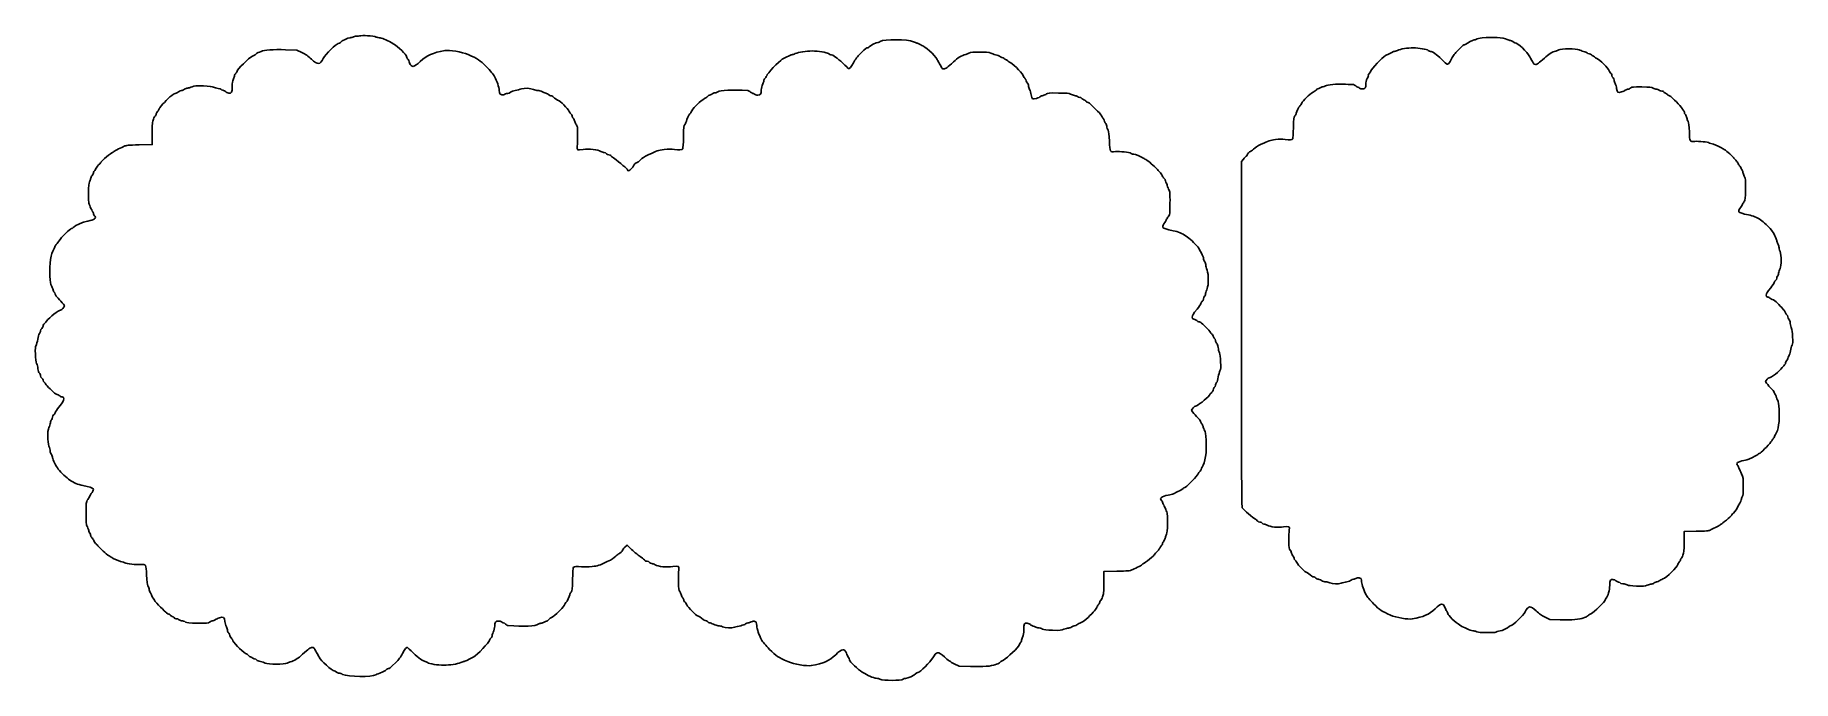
# Model space of a CAD drawing. Header units: centimetres. Extents: x -14.6 to 7, y -1 to 7.
import ezdxf

# ---------------------------------------------------------------- set-up
doc = ezdxf.new("R2010")
doc.units = ezdxf.units.CM
doc.header["$MEASUREMENT"] = 0
doc.layers.add('Layer 1', color=7, linetype='Continuous')

msp = doc.modelspace()

# ---------------------------------------------------------------- linework, layer by layer
at = {"layer": 'Layer 1', "color": 12}
msp.add_open_spline([(-10.6385, 6.96916), (-10.64876, 6.96556), (-10.66416, 6.96484), (-10.67297, 6.96628), (-10.67297, 6.96628), (-10.68176, 6.96845), (-10.69935, 6.96484), (-10.71253, 6.95834), (-10.71253, 6.95834), (-10.72573, 6.95185), (-10.74481, 6.9468), (-10.75507, 6.9468), (-10.75507, 6.9468), (-10.78, 6.9468), (-10.85845, 6.90928), (-10.87459, 6.8898), (-10.87459, 6.8898), (-10.88189, 6.88187), (-10.89435, 6.87465), (-10.90242, 6.87465), (-10.90242, 6.87465), (-10.92663, 6.87465), (-11.06077, 6.74118), (-11.08644, 6.69284), (-11.08644, 6.69284), (-11.12822, 6.61203), (-11.15462, 6.60987), (-11.23162, 6.68202), (-11.23162, 6.68202), (-11.27265, 6.72097), (-11.30419, 6.74334), (-11.34965, 6.76499), (-11.34965, 6.76499), (-11.34965, 6.76499), (-11.41198, 6.79529), (-11.41198, 6.79529), (-11.41198, 6.79529), (-11.41198, 6.79529), (-11.55126, 6.79962), (-11.55126, 6.79962), (-11.55126, 6.79962), (-11.70083, 6.80467), (-11.81666, 6.79601), (-11.85257, 6.77725), (-11.85257, 6.77725), (-11.86429, 6.77148), (-11.87971, 6.76643), (-11.8863, 6.76643), (-11.8863, 6.76643), (-11.89289, 6.76643), (-11.90318, 6.76066), (-11.90829, 6.75272), (-11.90829, 6.75272), (-11.91342, 6.7455), (-11.93543, 6.73108), (-11.95668, 6.72026), (-11.95668, 6.72026), (-12.00142, 6.69789), (-12.14877, 6.55576), (-12.14877, 6.53555), (-12.14877, 6.53555), (-12.14877, 6.52906), (-12.15536, 6.51752), (-12.16268, 6.51103), (-12.16268, 6.51103), (-12.17001, 6.50381), (-12.17882, 6.48722), (-12.18102, 6.47423), (-12.18102, 6.47423), (-12.18396, 6.46052), (-12.19054, 6.44032), (-12.19642, 6.4295), (-12.19642, 6.4295), (-12.20375, 6.41651), (-12.2074, 6.38765), (-12.2074, 6.34941), (-12.2074, 6.34941), (-12.2074, 6.27221), (-12.21399, 6.25851), (-12.24994, 6.265), (-12.24994, 6.265), (-12.26532, 6.26789), (-12.28291, 6.27582), (-12.2895, 6.28304), (-12.2895, 6.28304), (-12.29614, 6.29025), (-12.31225, 6.29819), (-12.32471, 6.30107), (-12.32471, 6.30107), (-12.33644, 6.30396), (-12.3467, 6.30829), (-12.3467, 6.3119), (-12.3467, 6.3119), (-12.3467, 6.31478), (-12.3621, 6.31911), (-12.38115, 6.322), (-12.38115, 6.322), (-12.40097, 6.32416), (-12.42589, 6.33138), (-12.43835, 6.33787), (-12.43835, 6.33787), (-12.45375, 6.34581), (-12.48966, 6.35013), (-12.56297, 6.35302), (-12.56297, 6.35302), (-12.65755, 6.35663), (-12.66928, 6.35591), (-12.70154, 6.34148), (-12.70154, 6.34148), (-12.72134, 6.33354), (-12.74553, 6.32633), (-12.75653, 6.32633), (-12.75653, 6.32633), (-12.76679, 6.32633), (-12.78512, 6.31983), (-12.79758, 6.3119), (-12.79758, 6.3119), (-12.80931, 6.30396), (-12.82617, 6.29747), (-12.8335, 6.29747), (-12.8335, 6.29747), (-12.84157, 6.29747), (-12.85477, 6.2917), (-12.86283, 6.28448), (-12.86283, 6.28448), (-12.87163, 6.27727), (-12.89362, 6.26572), (-12.91269, 6.25851), (-12.91269, 6.25851), (-12.93615, 6.24985), (-12.96474, 6.22893), (-13.00066, 6.1943), (-13.00066, 6.1943), (-13.06298, 6.13441), (-13.10916, 6.07958), (-13.10916, 6.06659), (-13.10916, 6.06659), (-13.10916, 6.06227), (-13.11723, 6.04855), (-13.12749, 6.03629), (-13.12749, 6.03629), (-13.13776, 6.02475), (-13.14582, 6.00888), (-13.14582, 6.00166), (-13.14582, 6.00166), (-13.14582, 5.99444), (-13.14949, 5.98723), (-13.15462, 5.98579), (-13.15462, 5.98579), (-13.15902, 5.98435), (-13.17002, 5.96486), (-13.17808, 5.94322), (-13.17808, 5.94322), (-13.19201, 5.90859), (-13.19347, 5.88839), (-13.19347, 5.76718), (-13.19347, 5.76718), (-13.19347, 5.76718), (-13.19347, 5.6301), (-13.19347, 5.6301), (-13.19347, 5.6301), (-13.19347, 5.6301), (-13.35476, 5.62649), (-13.35476, 5.62649), (-13.35476, 5.62649), (-13.48746, 5.6236), (-13.51972, 5.62072), (-13.53805, 5.61062), (-13.53805, 5.61062), (-13.54978, 5.60412), (-13.58204, 5.58897), (-13.60843, 5.5767), (-13.60843, 5.5767), (-13.63555, 5.56444), (-13.66121, 5.54929), (-13.66635, 5.54352), (-13.66635, 5.54352), (-13.67148, 5.53775), (-13.67954, 5.5327), (-13.68394, 5.5327), (-13.68394, 5.5327), (-13.69274, 5.5327), (-13.8203, 5.42664), (-13.8203, 5.4187), (-13.8203, 5.4187), (-13.8203, 5.41581), (-13.8357, 5.39778), (-13.85329, 5.37902), (-13.85329, 5.37902), (-13.87163, 5.35954), (-13.88629, 5.34006), (-13.88629, 5.33501), (-13.88629, 5.33501), (-13.88629, 5.32996), (-13.89288, 5.31986), (-13.90095, 5.31264), (-13.90095, 5.31264), (-13.90901, 5.30543), (-13.91561, 5.29388), (-13.91561, 5.28739), (-13.91561, 5.28739), (-13.91561, 5.2809), (-13.92368, 5.26503), (-13.93394, 5.25132), (-13.93394, 5.25132), (-13.9442, 5.23761), (-13.95227, 5.21957), (-13.95227, 5.21019), (-13.95227, 5.21019), (-13.95227, 5.20082), (-13.95813, 5.18278), (-13.96473, 5.16979), (-13.96473, 5.16979), (-13.975, 5.15103), (-13.97719, 5.12578), (-13.97719, 5.03127), (-13.97719, 5.03127), (-13.97793, 4.92017), (-13.97719, 4.91366), (-13.95667, 4.86532), (-13.95667, 4.86532), (-13.94494, 4.83791), (-13.93101, 4.80833), (-13.92588, 4.80039), (-13.92588, 4.80039), (-13.92001, 4.79245), (-13.91561, 4.78091), (-13.91561, 4.77443), (-13.91561, 4.77443), (-13.91561, 4.76795), (-13.91048, 4.75853), (-13.90462, 4.7535), (-13.90462, 4.7535), (-13.87309, 4.72752), (-13.90535, 4.70154), (-13.98746, 4.68783), (-13.98746, 4.68783), (-14.01092, 4.68424), (-14.03878, 4.67704), (-14.05124, 4.67127), (-14.05124, 4.67127), (-14.12309, 4.63878), (-14.15901, 4.62005), (-14.16928, 4.60775), (-14.16928, 4.60775), (-14.17661, 4.60055), (-14.18614, 4.59478), (-14.19054, 4.59478), (-14.19054, 4.59478), (-14.2052, 4.59478), (-14.31444, 4.48583), (-14.34376, 4.44182), (-14.34376, 4.44182), (-14.35842, 4.41944), (-14.37529, 4.39708), (-14.38115, 4.39277), (-14.38115, 4.39277), (-14.38702, 4.38772), (-14.39215, 4.37835), (-14.39215, 4.37182), (-14.39215, 4.37182), (-14.39215, 4.36533), (-14.39801, 4.35163), (-14.40461, 4.34226), (-14.40461, 4.34226), (-14.4442, 4.28744), (-14.4618, 4.16549), (-14.45447, 4.01037), (-14.45447, 4.01037), (-14.45007, 3.93607), (-14.4464, 3.91369), (-14.43174, 3.88337), (-14.43174, 3.88337), (-14.42221, 3.86318), (-14.41414, 3.84156), (-14.41414, 3.83577), (-14.41414, 3.83577), (-14.41414, 3.82926), (-14.40975, 3.82061), (-14.40388, 3.8163), (-14.40388, 3.8163), (-14.39801, 3.81124), (-14.39142, 3.79899), (-14.38848, 3.78815), (-14.38848, 3.78815), (-14.38555, 3.77732), (-14.37895, 3.76362), (-14.37309, 3.75785), (-14.37309, 3.75785), (-14.36795, 3.75208), (-14.34303, 3.7261), (-14.31883, 3.70086), (-14.31883, 3.70086), (-14.29464, 3.67488), (-14.27485, 3.64892), (-14.27485, 3.64244), (-14.27485, 3.64244), (-14.27485, 3.62654), (-14.30784, 3.5919), (-14.3225, 3.5919), (-14.3225, 3.5919), (-14.34596, 3.5919), (-14.4574, 3.5039), (-14.49479, 3.45628), (-14.49479, 3.45628), (-14.50872, 3.43752), (-14.52485, 3.41947), (-14.52925, 3.41659), (-14.52925, 3.41659), (-14.53438, 3.41371), (-14.53878, 3.40363), (-14.53878, 3.39421), (-14.53878, 3.39421), (-14.53878, 3.38484), (-14.54537, 3.37185), (-14.55344, 3.36465), (-14.55344, 3.36465), (-14.5615, 3.35743), (-14.5681, 3.34444), (-14.5681, 3.33579), (-14.5681, 3.33579), (-14.5681, 3.32714), (-14.57396, 3.31197), (-14.58203, 3.30261), (-14.58203, 3.30261), (-14.5901, 3.2925), (-14.59963, 3.26221), (-14.60403, 3.23189), (-14.60403, 3.23189), (-14.60843, 3.20305), (-14.61796, 3.16913), (-14.62456, 3.15688), (-14.62456, 3.15688), (-14.63409, 3.1388), (-14.63555, 3.11862), (-14.63188, 3.04789), (-14.63188, 3.04789), (-14.62968, 2.99453), (-14.62382, 2.9505), (-14.61722, 2.93537), (-14.61722, 2.93537), (-14.61136, 2.92166), (-14.60403, 2.89208), (-14.60183, 2.86972), (-14.60183, 2.86972), (-14.59816, 2.843), (-14.59156, 2.82427), (-14.58203, 2.81562), (-14.58203, 2.81562), (-14.5747, 2.80908), (-14.5681, 2.79395), (-14.5681, 2.78241), (-14.5681, 2.78241), (-14.5681, 2.77088), (-14.5637, 2.76003), (-14.55711, 2.75786), (-14.55711, 2.75786), (-14.55124, 2.75571), (-14.54317, 2.74272), (-14.53878, 2.72902), (-14.53878, 2.72902), (-14.53438, 2.71529), (-14.52778, 2.70449), (-14.52411, 2.70449), (-14.52411, 2.70449), (-14.52045, 2.70449), (-14.51605, 2.69872), (-14.51385, 2.6915), (-14.51385, 2.6915), (-14.50945, 2.67851), (-14.43907, 2.60636), (-14.39582, 2.56887), (-14.39582, 2.56887), (-14.38555, 2.56019), (-14.37089, 2.55296), (-14.36356, 2.55296), (-14.36356, 2.55296), (-14.35623, 2.55296), (-14.3445, 2.5472), (-14.3379, 2.53929), (-14.3379, 2.53929), (-14.3313, 2.53206), (-14.3159, 2.52412), (-14.30344, 2.52124), (-14.30344, 2.52124), (-14.28585, 2.51836), (-14.28218, 2.51402), (-14.28218, 2.49743), (-14.28218, 2.49743), (-14.28291, 2.47219), (-14.29024, 2.45991), (-14.3423, 2.39715), (-14.3423, 2.39715), (-14.36502, 2.36971), (-14.38628, 2.33799), (-14.38848, 2.32717), (-14.38848, 2.32717), (-14.39142, 2.31632), (-14.40022, 2.30407), (-14.40754, 2.29973), (-14.40754, 2.29973), (-14.41634, 2.29542), (-14.42147, 2.2846), (-14.42147, 2.27235), (-14.42147, 2.27235), (-14.42147, 2.26079), (-14.42587, 2.24779), (-14.43174, 2.24345), (-14.43174, 2.24345), (-14.4376, 2.23843), (-14.44494, 2.2211), (-14.44713, 2.20451), (-14.44713, 2.20451), (-14.45007, 2.18792), (-14.45887, 2.16048), (-14.46619, 2.14389), (-14.46619, 2.14389), (-14.48599, 2.09989), (-14.48599, 1.97363), (-14.46546, 1.9159), (-14.46546, 1.9159), (-14.4574, 1.89354), (-14.4508, 1.86613), (-14.4508, 1.85531), (-14.4508, 1.85531), (-14.4508, 1.84378), (-14.4442, 1.8257), (-14.43614, 1.81345), (-14.43614, 1.81345), (-14.42807, 1.80192), (-14.42147, 1.78313), (-14.42147, 1.77234), (-14.42147, 1.77234), (-14.42147, 1.75069), (-14.38042, 1.66989), (-14.35036, 1.63163), (-14.35036, 1.63163), (-14.31297, 1.58546), (-14.24992, 1.52559), (-14.2074, 1.49675), (-14.2074, 1.49675), (-14.15755, 1.46283), (-14.11136, 1.44335), (-14.04758, 1.43108), (-14.04758, 1.43108), (-13.96913, 1.4152), (-13.92807, 1.40221), (-13.92075, 1.39065), (-13.92075, 1.39065), (-13.91561, 1.382), (-13.91928, 1.37046), (-13.93467, 1.34519), (-13.93467, 1.34519), (-13.9464, 1.32718), (-13.96107, 1.30265), (-13.96766, 1.29037), (-13.96766, 1.29037), (-13.97426, 1.27884), (-13.98526, 1.26082), (-13.99332, 1.24928), (-13.99332, 1.24928), (-14.00579, 1.23121), (-14.00725, 1.21391), (-14.00872, 1.0927), (-14.00872, 1.0927), (-14.00945, 0.96356), (-14.00872, 0.95491), (-13.99186, 0.91956), (-13.99186, 0.91956), (-13.98233, 0.89935), (-13.97426, 0.87553), (-13.97426, 0.8676), (-13.97426, 0.8676), (-13.97426, 0.85894), (-13.96913, 0.84812), (-13.96327, 0.84307), (-13.96327, 0.84307), (-13.9574, 0.83801), (-13.95227, 0.82648), (-13.95227, 0.81711), (-13.95227, 0.81711), (-13.95227, 0.80772), (-13.94567, 0.79399), (-13.93687, 0.78679), (-13.93687, 0.78679), (-13.92881, 0.78031), (-13.91781, 0.76443), (-13.91195, 0.75144), (-13.91195, 0.75144), (-13.90681, 0.73917), (-13.89288, 0.71898), (-13.88116, 0.70742), (-13.88116, 0.70742), (-13.87016, 0.69517), (-13.8555, 0.67929), (-13.8489, 0.67209), (-13.8489, 0.67209), (-13.8181, 0.63743), (-13.73819, 0.56819), (-13.71253, 0.55518), (-13.71253, 0.55518), (-13.69714, 0.54652), (-13.67954, 0.53716), (-13.67368, 0.53284), (-13.67368, 0.53284), (-13.64729, 0.51697), (-13.5791, 0.48953), (-13.56444, 0.48953), (-13.56444, 0.48953), (-13.55564, 0.48953), (-13.54098, 0.4845), (-13.53145, 0.478), (-13.53145, 0.478), (-13.50946, 0.46426), (-13.38995, 0.4513), (-13.33644, 0.45707), (-13.33644, 0.45707), (-13.26972, 0.46426), (-13.26752, 0.46067), (-13.26239, 0.32938), (-13.26239, 0.32938), (-13.25946, 0.24712), (-13.25506, 0.21177), (-13.24626, 0.19447), (-13.24626, 0.19447), (-13.23966, 0.18148), (-13.23233, 0.15909), (-13.2294, 0.14396), (-13.2294, 0.14396), (-13.22647, 0.12954), (-13.2184, 0.11004), (-13.21107, 0.10067), (-13.21107, 0.10067), (-13.203, 0.09128), (-13.19714, 0.07758), (-13.19714, 0.07035), (-13.19714, 0.07035), (-13.19714, 0.06313), (-13.19347, 0.05522), (-13.18981, 0.05305), (-13.18981, 0.05305), (-13.18541, 0.05016), (-13.17514, 0.035), (-13.16708, 0.01841), (-13.16708, 0.01841), (-13.15828, 0.00183), (-13.12456, -0.03715), (-13.09157, -0.06744), (-13.09157, -0.06744), (-13.05931, -0.09845), (-13.02559, -0.13023), (-13.01679, -0.13814), (-13.01679, -0.13814), (-13.00799, -0.14608), (-12.99553, -0.15259), (-12.98893, -0.15259), (-12.98893, -0.15259), (-12.98233, -0.15259), (-12.9772, -0.15547), (-12.9772, -0.15978), (-12.9772, -0.15978), (-12.9772, -0.16338), (-12.964, -0.17351), (-12.94787, -0.18145), (-12.94787, -0.18145), (-12.93175, -0.18936), (-12.91855, -0.19947), (-12.91855, -0.20307), (-12.91855, -0.20307), (-12.91855, -0.20741), (-12.90902, -0.21029), (-12.89729, -0.21029), (-12.89729, -0.21029), (-12.88556, -0.21029), (-12.87236, -0.2146), (-12.86796, -0.22037), (-12.86796, -0.22037), (-12.86357, -0.22545), (-12.84744, -0.23193), (-12.83204, -0.23482), (-12.83204, -0.23482), (-12.81738, -0.23699), (-12.79465, -0.24492), (-12.78292, -0.25141), (-12.78292, -0.25141), (-12.76459, -0.26223), (-12.73893, -0.2644), (-12.63336, -0.26511), (-12.63336, -0.26511), (-12.51752, -0.26657), (-12.5036, -0.26583), (-12.48746, -0.25358), (-12.48746, -0.25358), (-12.47794, -0.24564), (-12.45889, -0.2377), (-12.44494, -0.23482), (-12.44494, -0.23482), (-12.43174, -0.23267), (-12.41708, -0.22617), (-12.41269, -0.22114), (-12.41269, -0.22114), (-12.4083, -0.21534), (-12.38628, -0.20595), (-12.36504, -0.19876), (-12.36504, -0.19876), (-12.31445, -0.18359), (-12.30564, -0.1901), (-12.29831, -0.2435), (-12.29831, -0.2435), (-12.29614, -0.26511), (-12.28733, -0.29472), (-12.27997, -0.30914), (-12.27997, -0.30914), (-12.2719, -0.3243), (-12.26606, -0.34449), (-12.26606, -0.35531), (-12.26606, -0.35531), (-12.26606, -0.36539), (-12.25947, -0.37984), (-12.2514, -0.38706), (-12.2514, -0.38706), (-12.24333, -0.39428), (-12.23674, -0.40725), (-12.23674, -0.4159), (-12.23674, -0.4159), (-12.23674, -0.42529), (-12.23158, -0.43611), (-12.22499, -0.44188), (-12.22499, -0.44188), (-12.21841, -0.44693), (-12.2074, -0.46424), (-12.19933, -0.48085), (-12.19933, -0.48085), (-12.17808, -0.52488), (-12.05712, -0.64318), (-12.03293, -0.64318), (-12.03293, -0.64318), (-12.02925, -0.64318), (-12.01899, -0.65111), (-12.00944, -0.66119), (-12.00944, -0.66119), (-11.99994, -0.67133), (-11.98819, -0.67926), (-11.98306, -0.67926), (-11.98306, -0.67926), (-11.97867, -0.67926), (-11.9706, -0.68358), (-11.9662, -0.68935), (-11.9662, -0.68935), (-11.96107, -0.69511), (-11.94787, -0.70234), (-11.93615, -0.70451), (-11.93615, -0.70451), (-11.92443, -0.70665), (-11.9112, -0.71318), (-11.90683, -0.71895), (-11.90683, -0.71895), (-11.90241, -0.72401), (-11.88188, -0.73266), (-11.86064, -0.73697), (-11.86064, -0.73697), (-11.83939, -0.74202), (-11.81224, -0.75139), (-11.80052, -0.75716), (-11.80052, -0.75716), (-11.76827, -0.77377), (-11.55785, -0.77377), (-11.53218, -0.75787), (-11.53218, -0.75787), (-11.52266, -0.75139), (-11.50435, -0.74419), (-11.4926, -0.74131), (-11.4926, -0.74131), (-11.44566, -0.73049), (-11.39362, -0.698), (-11.34084, -0.64823), (-11.34084, -0.64823), (-11.26826, -0.58113), (-11.24482, -0.5638), (-11.22135, -0.5638), (-11.22135, -0.5638), (-11.20667, -0.5638), (-11.19936, -0.5696), (-11.19127, -0.5869), (-11.19127, -0.5869), (-11.18542, -0.59989), (-11.17224, -0.6237), (-11.16269, -0.63958), (-11.16269, -0.63958), (-11.15243, -0.65543), (-11.1407, -0.67567), (-11.13703, -0.68432), (-11.13703, -0.68432), (-11.11943, -0.72543), (-10.97793, -0.85241), (-10.95081, -0.85241), (-10.95081, -0.85241), (-10.94568, -0.85241), (-10.9325, -0.85892), (-10.92221, -0.86685), (-10.92221, -0.86685), (-10.91195, -0.87479), (-10.89729, -0.88127), (-10.88996, -0.88127), (-10.88996, -0.88127), (-10.88263, -0.88127), (-10.86284, -0.88776), (-10.84744, -0.89569), (-10.84744, -0.89569), (-10.78222, -0.9289), (-10.48454, -0.93104), (-10.43911, -0.90003), (-10.43911, -0.90003), (-10.4303, -0.89352), (-10.41781, -0.88847), (-10.41196, -0.88847), (-10.41196, -0.88847), (-10.39511, -0.88847), (-10.30785, -0.84447), (-10.30346, -0.83365), (-10.30346, -0.83365), (-10.30126, -0.82788), (-10.29319, -0.82357), (-10.28438, -0.82357), (-10.28438, -0.82357), (-10.26753, -0.82357), (-10.26753, -0.82357), (-10.19421, -0.75068), (-10.19421, -0.75068), (-10.15682, -0.7139), (-10.13264, -0.68215), (-10.10991, -0.63812), (-10.10991, -0.63812), (-10.08277, -0.58547), (-10.05787, -0.55586), (-10.04832, -0.56528), (-10.04832, -0.56528), (-10.04686, -0.56671), (-10.01461, -0.59772), (-9.97648, -0.63381), (-9.97648, -0.63381), (-9.91343, -0.69511), (-9.85332, -0.73697), (-9.82914, -0.73697), (-9.82914, -0.73697), (-9.82401, -0.73697), (-9.81152, -0.74274), (-9.80199, -0.74996), (-9.80199, -0.74996), (-9.78146, -0.76584), (-9.67515, -0.78314), (-9.60112, -0.78314), (-9.60112, -0.78314), (-9.53071, -0.78314), (-9.43176, -0.76801), (-9.39292, -0.75068), (-9.39292, -0.75068), (-9.3753, -0.74345), (-9.35699, -0.73697), (-9.35183, -0.73697), (-9.35183, -0.73697), (-9.34453, -0.73697), (-9.30714, -0.71895), (-9.23309, -0.68069), (-9.23309, -0.68069), (-9.19348, -0.65905), (-9.04026, -0.49887), (-9.04026, -0.47797), (-9.04026, -0.47797), (-9.04026, -0.47437), (-9.03145, -0.46135), (-9.02121, -0.4491), (-9.02121, -0.4491), (-9.01094, -0.43685), (-9.00435, -0.42458), (-9.00655, -0.42098), (-9.00655, -0.42098), (-9.00874, -0.41738), (-9.00213, -0.39788), (-8.99189, -0.37695), (-8.99189, -0.37695), (-8.98088, -0.35243), (-8.9743, -0.32573), (-8.9743, -0.30263), (-8.9743, -0.30263), (-8.9743, -0.25215), (-8.96551, -0.23916), (-8.9303, -0.23916), (-8.9303, -0.23916), (-8.9149, -0.23916), (-8.8973, -0.24421), (-8.89071, -0.24998), (-8.89071, -0.24998), (-8.88487, -0.25575), (-8.87457, -0.2608), (-8.8687, -0.2608), (-8.8687, -0.2608), (-8.86211, -0.2608), (-8.84965, -0.268), (-8.84084, -0.27739), (-8.84084, -0.27739), (-8.83132, -0.28604), (-8.8174, -0.29398), (-8.80933, -0.29472), (-8.80933, -0.29472), (-8.61946, -0.3084), (-8.46548, -0.30192), (-8.4391, -0.27884), (-8.4391, -0.27884), (-8.43103, -0.27159), (-8.41563, -0.26657), (-8.40462, -0.26657), (-8.40462, -0.26657), (-8.39367, -0.26657), (-8.37605, -0.26006), (-8.36652, -0.25286), (-8.36652, -0.25286), (-8.357, -0.24492), (-8.34305, -0.23916), (-8.33498, -0.23916), (-8.33498, -0.23916), (-8.32768, -0.23916), (-8.31961, -0.2341), (-8.31739, -0.22834), (-8.31739, -0.22834), (-8.31519, -0.22254), (-8.29543, -0.20812), (-8.27413, -0.19587), (-8.27413, -0.19587), (-8.22428, -0.16772), (-8.14509, -0.09125), (-8.12019, -0.04651), (-8.12019, -0.04651), (-8.10919, -0.02778), (-8.09747, -0.01045), (-8.09379, -0.00828), (-8.09379, -0.00828), (-8.08278, -0.00106), (-8.05053, 0.06675), (-8.05053, 0.08263), (-8.05053, 0.08263), (-8.05053, 0.09128), (-8.0432, 0.10716), (-8.03368, 0.11869), (-8.03368, 0.11869), (-8.01828, 0.13819), (-8.01754, 0.14684), (-8.01537, 0.2767), (-8.01537, 0.2767), (-8.01389, 0.35174), (-8.00949, 0.41741), (-8.00582, 0.42175), (-8.00582, 0.42175), (-7.99407, 0.43542), (-7.96182, 0.43831), (-7.9039, 0.4304), (-7.9039, 0.4304), (-7.86506, 0.42534), (-7.82841, 0.42606), (-7.77563, 0.43183), (-7.77563, 0.43183), (-7.70377, 0.44048), (-7.68469, 0.44625), (-7.58867, 0.49316), (-7.58867, 0.49316), (-7.52269, 0.52491), (-7.51533, 0.52996), (-7.48308, 0.561), (-7.48308, 0.561), (-7.46622, 0.57756), (-7.44937, 0.59055), (-7.44569, 0.59055), (-7.44569, 0.59055), (-7.43545, 0.59126), (-7.39804, 0.62447), (-7.39804, 0.63384), (-7.39804, 0.63384), (-7.39804, 0.63743), (-7.38632, 0.65402), (-7.37166, 0.66921), (-7.37166, 0.66921), (-7.37166, 0.66921), (-7.34452, 0.69731), (-7.34452, 0.69731), (-7.34452, 0.69731), (-7.34452, 0.69731), (-7.30274, 0.65619), (-7.30274, 0.65619), (-7.30274, 0.65619), (-7.26316, 0.61799), (-7.2331, 0.59343), (-7.15391, 0.53499), (-7.15391, 0.53499), (-7.13486, 0.52057), (-7.11943, 0.50612), (-7.11943, 0.50324), (-7.11943, 0.50324), (-7.11943, 0.49964), (-7.10991, 0.49676), (-7.09747, 0.49676), (-7.09747, 0.49676), (-7.08353, 0.49676), (-7.07252, 0.4917), (-7.06668, 0.48234), (-7.06668, 0.48234), (-7.06152, 0.4744), (-7.04908, 0.46792), (-7.03956, 0.46792), (-7.03956, 0.46792), (-7.03001, 0.46792), (-7.01167, 0.46215), (-6.99923, 0.45418), (-6.99923, 0.45418), (-6.96256, 0.43254), (-6.84744, 0.42029), (-6.78074, 0.43111), (-6.78074, 0.43111), (-6.70452, 0.44336), (-6.69938, 0.43976), (-6.70668, 0.38925), (-6.70668, 0.38925), (-6.70962, 0.3669), (-6.71182, 0.30194), (-6.7111, 0.24495), (-6.7111, 0.24495), (-6.71036, 0.15261), (-6.70817, 0.13962), (-6.6957, 0.12592), (-6.6957, 0.12592), (-6.68763, 0.11798), (-6.67885, 0.09993), (-6.67737, 0.08623), (-6.67737, 0.08623), (-6.6752, 0.07326), (-6.66639, 0.05522), (-6.65832, 0.04657), (-6.65832, 0.04657), (-6.64953, 0.03789), (-6.64289, 0.02344), (-6.64289, 0.01553), (-6.64289, 0.01553), (-6.64289, 0.00688), (-6.63853, -0.00106), (-6.63265, -0.00323), (-6.63265, -0.00323), (-6.62752, -0.0054), (-6.6158, -0.02125), (-6.60699, -0.03858), (-6.60699, -0.03858), (-6.59085, -0.07176), (-6.49044, -0.1742), (-6.4743, -0.1742), (-6.4743, -0.1742), (-6.46623, -0.1742), (-6.43398, -0.19659), (-6.40757, -0.22114), (-6.40757, -0.22114), (-6.40099, -0.22691), (-6.38926, -0.23193), (-6.38119, -0.23193), (-6.38119, -0.23193), (-6.37312, -0.23193), (-6.36066, -0.23844), (-6.35333, -0.24638), (-6.35333, -0.24638), (-6.346, -0.25429), (-6.33428, -0.2608), (-6.32693, -0.2608), (-6.32693, -0.2608), (-6.3196, -0.2608), (-6.29835, -0.26871), (-6.27928, -0.27884), (-6.27928, -0.27884), (-6.26023, -0.28895), (-6.23385, -0.29686), (-6.2199, -0.29686), (-6.2199, -0.29686), (-6.2067, -0.29686), (-6.18323, -0.30192), (-6.16786, -0.3084), (-6.16786, -0.3084), (-6.12825, -0.32501), (-6.05716, -0.3279), (-6.01901, -0.31562), (-6.01901, -0.31562), (-6.00141, -0.30985), (-5.96696, -0.3012), (-5.94278, -0.29615), (-5.94278, -0.29615), (-5.9186, -0.29109), (-5.89216, -0.28173), (-5.88338, -0.27379), (-5.88338, -0.27379), (-5.87534, -0.26657), (-5.86139, -0.2608), (-5.85261, -0.2608), (-5.85261, -0.2608), (-5.8438, -0.2608), (-5.8262, -0.25575), (-5.813, -0.24926), (-5.813, -0.24926), (-5.79469, -0.24061), (-5.78369, -0.23987), (-5.76903, -0.24564), (-5.76903, -0.24564), (-5.75215, -0.25215), (-5.74924, -0.25718), (-5.7463, -0.29472), (-5.7463, -0.29472), (-5.74265, -0.34017), (-5.71918, -0.4087), (-5.68764, -0.4686), (-5.68764, -0.4686), (-5.67518, -0.49168), (-5.63412, -0.54073), (-5.58721, -0.58835), (-5.58721, -0.58835), (-5.50656, -0.6699), (-5.47944, -0.68792), (-5.36358, -0.73768), (-5.36358, -0.73768), (-5.28513, -0.7716), (-5.13268, -0.79756), (-5.07473, -0.78748), (-5.07473, -0.78748), (-4.923, -0.76152), (-4.85407, -0.73049), (-4.77269, -0.65328), (-4.77269, -0.65328), (-4.69426, -0.57825), (-4.66273, -0.57465), (-4.64145, -0.63669), (-4.64145, -0.63669), (-4.63558, -0.654), (-4.6246, -0.67638), (-4.61727, -0.68646), (-4.61727, -0.68646), (-4.61068, -0.69585), (-4.60481, -0.70953), (-4.60481, -0.71678), (-4.60481, -0.71678), (-4.60481, -0.7348), (-4.49408, -0.84159), (-4.44865, -0.86757), (-4.44865, -0.86757), (-4.3929, -0.89929), (-4.39219, -0.89929), (-4.34673, -0.92096), (-4.34673, -0.92096), (-4.32403, -0.93178), (-4.29101, -0.94186), (-4.27342, -0.94403), (-4.27342, -0.94403), (-4.25582, -0.9462), (-4.23603, -0.95126), (-4.22944, -0.95417), (-4.22944, -0.95417), (-4.18764, -0.97578), (-3.96478, -0.97578), (-3.94279, -0.95417), (-3.94279, -0.95417), (-3.93838, -0.9498), (-3.92446, -0.9462), (-3.912, -0.9462), (-3.912, -0.9462), (-3.88485, -0.9462), (-3.8064, -0.91014), (-3.78955, -0.88921), (-3.78955, -0.88921), (-3.78222, -0.88127), (-3.76978, -0.87405), (-3.76171, -0.87405), (-3.76171, -0.87405), (-3.7375, -0.87405), (-3.60333, -0.74057), (-3.57767, -0.69223), (-3.57767, -0.69223), (-3.53589, -0.61143), (-3.50951, -0.60926), (-3.43252, -0.68143), (-3.43252, -0.68143), (-3.39148, -0.72038), (-3.35994, -0.74274), (-3.31449, -0.76441), (-3.31449, -0.76441), (-3.31449, -0.76441), (-3.25215, -0.79468), (-3.25215, -0.79468), (-3.25215, -0.79468), (-3.25215, -0.79468), (-3.11288, -0.79902), (-3.11288, -0.79902), (-3.11288, -0.79902), (-2.96331, -0.80407), (-2.84747, -0.79542), (-2.81157, -0.77666), (-2.81157, -0.77666), (-2.79982, -0.77089), (-2.78442, -0.76584), (-2.77783, -0.76584), (-2.77783, -0.76584), (-2.77125, -0.76584), (-2.76095, -0.76004), (-2.75585, -0.7521), (-2.75585, -0.7521), (-2.75071, -0.74491), (-2.7287, -0.73049), (-2.70745, -0.71967), (-2.70745, -0.71967), (-2.66271, -0.69728), (-2.51537, -0.55515), (-2.51537, -0.53496), (-2.51537, -0.53496), (-2.51537, -0.52848), (-2.50878, -0.51694), (-2.50145, -0.51041), (-2.50145, -0.51041), (-2.49412, -0.50321), (-2.48531, -0.48662), (-2.48311, -0.47363), (-2.48311, -0.47363), (-2.48018, -0.45993), (-2.47359, -0.43974), (-2.46772, -0.42892), (-2.46772, -0.42892), (-2.46039, -0.4159), (-2.45671, -0.38706), (-2.45671, -0.34883), (-2.45671, -0.34883), (-2.45671, -0.27159), (-2.45012, -0.25792), (-2.41419, -0.2644), (-2.41419, -0.2644), (-2.39879, -0.26728), (-2.3812, -0.27525), (-2.37461, -0.28244), (-2.37461, -0.28244), (-2.36799, -0.28967), (-2.35188, -0.2976), (-2.33939, -0.30049), (-2.33939, -0.30049), (-2.32767, -0.30337), (-2.31743, -0.30768), (-2.31743, -0.31128), (-2.31743, -0.31128), (-2.31743, -0.31417), (-2.30201, -0.31851), (-2.28224, -0.32142), (-2.28224, -0.32142), (-2.26317, -0.32359), (-2.2375, -0.33078), (-2.22578, -0.33729), (-2.22578, -0.33729), (-2.21038, -0.3452), (-2.17445, -0.34954), (-2.10116, -0.35243), (-2.10116, -0.35243), (-2.00657, -0.35602), (-1.99485, -0.35531), (-1.9626, -0.34089), (-1.9626, -0.34089), (-1.94278, -0.33295), (-1.9186, -0.32573), (-1.90759, -0.32573), (-1.90759, -0.32573), (-1.89733, -0.32573), (-1.87828, -0.31922), (-1.86656, -0.31128), (-1.86656, -0.31128), (-1.85407, -0.30337), (-1.83795, -0.29686), (-1.83063, -0.29686), (-1.83063, -0.29686), (-1.82256, -0.29686), (-1.80935, -0.29109), (-1.80128, -0.2839), (-1.80128, -0.2839), (-1.7925, -0.27667), (-1.77049, -0.26511), (-1.75144, -0.25792), (-1.75144, -0.25792), (-1.72799, -0.24926), (-1.69939, -0.22834), (-1.66346, -0.1937), (-1.66346, -0.1937), (-1.60115, -0.13383), (-1.55496, -0.079), (-1.55496, -0.06599), (-1.55496, -0.06599), (-1.55496, -0.06167), (-1.54689, -0.04797), (-1.53662, -0.03569), (-1.53662, -0.03569), (-1.52638, -0.02413), (-1.51831, -0.00828), (-1.51831, -0.00106), (-1.51831, -0.00106), (-1.51831, 0.00614), (-1.51463, 0.01336), (-1.5095, 0.01479), (-1.5095, 0.01479), (-1.50514, 0.01625), (-1.49413, 0.03575), (-1.48606, 0.05736), (-1.48606, 0.05736), (-1.47212, 0.09202), (-1.47066, 0.11221), (-1.47066, 0.23342), (-1.47066, 0.23342), (-1.47066, 0.23342), (-1.47066, 0.3705), (-1.47066, 0.3705), (-1.47066, 0.3705), (-1.47066, 0.3705), (-1.30937, 0.37412), (-1.30937, 0.37412), (-1.30937, 0.37412), (-1.17668, 0.377), (-1.14443, 0.37989), (-1.12607, 0.38997), (-1.12607, 0.38997), (-1.1136, 0.39648), (-1.08209, 0.41161), (-1.05569, 0.42389), (-1.05569, 0.42389), (-1.02859, 0.43617), (-1.00293, 0.4513), (-0.9978, 0.45707), (-0.9978, 0.45707), (-0.99264, 0.46286), (-0.98457, 0.46792), (-0.9802, 0.46792), (-0.9802, 0.46792), (-0.97139, 0.46792), (-0.84384, 0.57396), (-0.84384, 0.5819), (-0.84384, 0.5819), (-0.84384, 0.58478), (-0.82841, 0.6028), (-0.81082, 0.62159), (-0.81082, 0.62159), (-0.79251, 0.64106), (-0.77785, 0.66056), (-0.77785, 0.66559), (-0.77785, 0.66559), (-0.77785, 0.67064), (-0.77123, 0.68075), (-0.76319, 0.68794), (-0.76319, 0.68794), (-0.75512, 0.69517), (-0.74853, 0.70673), (-0.74853, 0.71321), (-0.74853, 0.71321), (-0.74853, 0.71969), (-0.74046, 0.73557), (-0.73017, 0.74927), (-0.73017, 0.74927), (-0.71993, 0.76301), (-0.71186, 0.78102), (-0.71186, 0.79039), (-0.71186, 0.79039), (-0.71186, 0.79978), (-0.70599, 0.81783), (-0.6994, 0.83079), (-0.6994, 0.83079), (-0.68913, 0.84955), (-0.68691, 0.87482), (-0.68691, 0.96933), (-0.68691, 0.96933), (-0.6862, 1.08043), (-0.68691, 1.08693), (-0.70744, 1.13527), (-0.70744, 1.13527), (-0.71916, 1.1634), (-0.73311, 1.19227), (-0.73824, 1.2002), (-0.73824, 1.2002), (-0.74411, 1.20814), (-0.74853, 1.21968), (-0.74853, 1.22618), (-0.74853, 1.22618), (-0.74853, 1.23267), (-0.75364, 1.24203), (-0.75951, 1.24711), (-0.75951, 1.24711), (-0.79102, 1.27307), (-0.75877, 1.29905), (-0.67667, 1.31276), (-0.67667, 1.31276), (-0.65323, 1.31635), (-0.62463, 1.32358), (-0.61291, 1.32935), (-0.61291, 1.32935), (-0.54105, 1.36181), (-0.50512, 1.38057), (-0.49485, 1.39282), (-0.49485, 1.39282), (-0.48752, 1.40007), (-0.478, 1.40584), (-0.47358, 1.40584), (-0.47358, 1.40584), (-0.45892, 1.40584), (-0.3497, 1.51477), (-0.32036, 1.55879), (-0.32036, 1.55879), (-0.3057, 1.58112), (-0.28882, 1.60351), (-0.28297, 1.60785), (-0.28297, 1.60785), (-0.2771, 1.6129), (-0.27199, 1.62227), (-0.27199, 1.62875), (-0.27199, 1.62875), (-0.27199, 1.63523), (-0.26612, 1.64896), (-0.2595, 1.65836), (-0.2595, 1.65836), (-0.21995, 1.71318), (-0.20233, 1.83512), (-0.20966, 1.99022), (-0.20966, 1.99022), (-0.21407, 2.06452), (-0.21773, 2.0869), (-0.23238, 2.1172), (-0.23238, 2.1172), (-0.24191, 2.13741), (-0.24998, 2.15905), (-0.24998, 2.16482), (-0.24998, 2.16482), (-0.24998, 2.1713), (-0.2544, 2.17998), (-0.26027, 2.18432), (-0.26027, 2.18432), (-0.26612, 2.18935), (-0.27271, 2.20162), (-0.27564, 2.21245), (-0.27564, 2.21245), (-0.27858, 2.22324), (-0.28517, 2.23697), (-0.29104, 2.24274), (-0.29104, 2.24274), (-0.29617, 2.24851), (-0.3211, 2.27446), (-0.34528, 2.29973), (-0.34528, 2.29973), (-0.36946, 2.32571), (-0.38928, 2.3517), (-0.38928, 2.35818), (-0.38928, 2.35818), (-0.38928, 2.37405), (-0.35629, 2.40869), (-0.34163, 2.40869), (-0.34163, 2.40869), (-0.31819, 2.40869), (-0.20672, 2.49671), (-0.16933, 2.54431), (-0.16933, 2.54431), (-0.15539, 2.56307), (-0.1393, 2.58112), (-0.13414, 2.584), (-0.13414, 2.584), (-0.12975, 2.58688), (-0.12536, 2.59699), (-0.12536, 2.60636), (-0.12536, 2.60636), (-0.12536, 2.61572), (-0.11877, 2.62874), (-0.1107, 2.63596), (-0.1107, 2.63596), (-0.10263, 2.64316), (-0.09604, 2.65615), (-0.09604, 2.66483), (-0.09604, 2.66483), (-0.09604, 2.67348), (-0.09017, 2.68862), (-0.0821, 2.69798), (-0.0821, 2.69798), (-0.07403, 2.70809), (-0.06451, 2.73841), (-0.06009, 2.76871), (-0.06009, 2.76871), (-0.05572, 2.79755), (-0.04617, 2.83146), (-0.03958, 2.84374), (-0.03958, 2.84374), (-0.03006, 2.86179), (-0.02857, 2.88197), (-0.03225, 2.95267), (-0.03225, 2.95267), (-0.03442, 3.00609), (-0.0403, 3.05006), (-0.04691, 3.06525), (-0.04691, 3.06525), (-0.05278, 3.07893), (-0.06009, 3.10854), (-0.06231, 3.13089), (-0.06231, 3.13089), (-0.06596, 3.15759), (-0.07258, 3.17635), (-0.0821, 3.185), (-0.0821, 3.185), (-0.0894, 3.19148), (-0.09604, 3.20664), (-0.09604, 3.21818), (-0.09604, 3.21818), (-0.09604, 3.22972), (-0.10041, 3.24054), (-0.107, 3.24271), (-0.107, 3.24271), (-0.1129, 3.24488), (-0.12094, 3.25787), (-0.12536, 3.27157), (-0.12536, 3.27157), (-0.12975, 3.28528), (-0.13637, 3.2961), (-0.14002, 3.2961), (-0.14002, 3.2961), (-0.14367, 3.2961), (-0.14809, 3.30189), (-0.15026, 3.30909), (-0.15026, 3.30909), (-0.15468, 3.32208), (-0.22505, 3.39421), (-0.26831, 3.43173), (-0.26831, 3.43173), (-0.27858, 3.4404), (-0.29324, 3.44763), (-0.30059, 3.44763), (-0.30059, 3.44763), (-0.3079, 3.44763), (-0.31962, 3.45339), (-0.32623, 3.46133), (-0.32623, 3.46133), (-0.33285, 3.46853), (-0.34822, 3.47647), (-0.36068, 3.47935), (-0.36068, 3.47935), (-0.37827, 3.48223), (-0.38195, 3.48657), (-0.38195, 3.50319), (-0.38195, 3.50319), (-0.38121, 3.52843), (-0.37388, 3.54068), (-0.32184, 3.60347), (-0.32184, 3.60347), (-0.29911, 3.63088), (-0.27787, 3.66263), (-0.27564, 3.67345), (-0.27564, 3.67345), (-0.27271, 3.68424), (-0.26392, 3.69655), (-0.25657, 3.70086), (-0.25657, 3.70086), (-0.24778, 3.7052), (-0.24265, 3.71602), (-0.24265, 3.72827), (-0.24265, 3.72827), (-0.24265, 3.73983), (-0.23826, 3.7528), (-0.23238, 3.75714), (-0.23238, 3.75714), (-0.22654, 3.76219), (-0.21918, 3.77949), (-0.21701, 3.79611), (-0.21701, 3.79611), (-0.21407, 3.8127), (-0.20529, 3.84011), (-0.19793, 3.8567), (-0.19793, 3.8567), (-0.17814, 3.9007), (-0.17814, 4.02696), (-0.19865, 4.08469), (-0.19865, 4.08469), (-0.20672, 4.10705), (-0.21331, 4.13448), (-0.21331, 4.14531), (-0.21331, 4.14531), (-0.21331, 4.15684), (-0.21995, 4.17557), (-0.22799, 4.18714), (-0.22799, 4.18714), (-0.23606, 4.19941), (-0.24265, 4.21743), (-0.24265, 4.22828), (-0.24265, 4.22828), (-0.24265, 4.2499), (-0.28371, 4.33073), (-0.31377, 4.36893), (-0.31377, 4.36893), (-0.35115, 4.4151), (-0.41421, 4.47503), (-0.45675, 4.50387), (-0.45675, 4.50387), (-0.5066, 4.53779), (-0.55277, 4.55724), (-0.61656, 4.56951), (-0.61656, 4.56951), (-0.69501, 4.58539), (-0.73604, 4.59838), (-0.7434, 4.60991), (-0.7434, 4.60991), (-0.74853, 4.61857), (-0.74483, 4.63013), (-0.72946, 4.65537), (-0.72946, 4.65537), (-0.71774, 4.67341), (-0.70308, 4.69794), (-0.69646, 4.71019), (-0.69646, 4.71019), (-0.68985, 4.72175), (-0.67884, 4.7398), (-0.67082, 4.75133), (-0.67082, 4.75133), (-0.65834, 4.76938), (-0.65688, 4.78668), (-0.6554, 4.90789), (-0.6554, 4.90789), (-0.65466, 5.03704), (-0.6554, 5.0457), (-0.67225, 5.08105), (-0.67225, 5.08105), (-0.68178, 5.10125), (-0.68985, 5.12506), (-0.68985, 5.133), (-0.68985, 5.133), (-0.68985, 5.14165), (-0.69501, 5.15248), (-0.70085, 5.15753), (-0.70085, 5.15753), (-0.70673, 5.16258), (-0.71186, 5.17412), (-0.71186, 5.1835), (-0.71186, 5.1835), (-0.71186, 5.19288), (-0.71845, 5.20659), (-0.72726, 5.2138), (-0.72726, 5.2138), (-0.73533, 5.22029), (-0.74631, 5.23617), (-0.75218, 5.24915), (-0.75218, 5.24915), (-0.75732, 5.26142), (-0.77123, 5.28162), (-0.78298, 5.29316), (-0.78298, 5.29316), (-0.79396, 5.30543), (-0.80862, 5.3213), (-0.81523, 5.32852), (-0.81523, 5.32852), (-0.84601, 5.36315), (-0.92594, 5.43241), (-0.9516, 5.44539), (-0.9516, 5.44539), (-0.96697, 5.45405), (-0.98457, 5.46343), (-0.99044, 5.46776), (-0.99044, 5.46776), (-1.01682, 5.48364), (-1.08503, 5.51105), (-1.09969, 5.51105), (-1.09969, 5.51105), (-1.10847, 5.51105), (-1.12313, 5.5161), (-1.13268, 5.52259), (-1.13268, 5.52259), (-1.15467, 5.5363), (-1.27418, 5.54929), (-1.32768, 5.54352), (-1.32768, 5.54352), (-1.39441, 5.5363), (-1.3966, 5.53991), (-1.40174, 5.67122), (-1.40174, 5.67122), (-1.40467, 5.75347), (-1.40906, 5.78882), (-1.41785, 5.80614), (-1.41785, 5.80614), (-1.42446, 5.81912), (-1.43179, 5.84149), (-1.43473, 5.85664), (-1.43473, 5.85664), (-1.43767, 5.87107), (-1.44574, 5.89055), (-1.45307, 5.89993), (-1.45307, 5.89993), (-1.46111, 5.90931), (-1.46698, 5.92302), (-1.46698, 5.93023), (-1.46698, 5.93023), (-1.46698, 5.93745), (-1.47066, 5.94538), (-1.47431, 5.94755), (-1.47431, 5.94755), (-1.4787, 5.95043), (-1.48897, 5.96559), (-1.49707, 5.98218), (-1.49707, 5.98218), (-1.50585, 5.99877), (-1.53956, 6.03773), (-1.57255, 6.06804), (-1.57255, 6.06804), (-1.6048, 6.09906), (-1.63854, 6.13081), (-1.64735, 6.13874), (-1.64735, 6.13874), (-1.65613, 6.14668), (-1.66859, 6.15317), (-1.67518, 6.15317), (-1.67518, 6.15317), (-1.6818, 6.15317), (-1.6869, 6.15606), (-1.6869, 6.16039), (-1.6869, 6.16039), (-1.6869, 6.16399), (-1.70013, 6.17409), (-1.71627, 6.18203), (-1.71627, 6.18203), (-1.73239, 6.18997), (-1.74559, 6.20007), (-1.74559, 6.20367), (-1.74559, 6.20367), (-1.74559, 6.208), (-1.75511, 6.21089), (-1.76683, 6.21089), (-1.76683, 6.21089), (-1.77856, 6.21089), (-1.79178, 6.21522), (-1.79615, 6.22099), (-1.79615, 6.22099), (-1.80057, 6.22604), (-1.81668, 6.23253), (-1.83211, 6.23542), (-1.83211, 6.23542), (-1.84677, 6.23758), (-1.86873, 6.24552), (-1.88121, 6.25201), (-1.88121, 6.25201), (-1.89952, 6.26284), (-1.92519, 6.265), (-2.03078, 6.26572), (-2.03078, 6.26572), (-2.14662, 6.26717), (-2.16051, 6.26644), (-2.17665, 6.25418), (-2.17665, 6.25418), (-2.18617, 6.24624), (-2.20525, 6.23831), (-2.21919, 6.23542), (-2.21919, 6.23542), (-2.23237, 6.23326), (-2.24703, 6.22676), (-2.25145, 6.22171), (-2.25145, 6.22171), (-2.25584, 6.21594), (-2.27782, 6.20656), (-2.29907, 6.19935), (-2.29907, 6.19935), (-2.34969, 6.1842), (-2.35847, 6.19069), (-2.36582, 6.24408), (-2.36582, 6.24408), (-2.36799, 6.26572), (-2.3768, 6.2953), (-2.38413, 6.30973), (-2.38413, 6.30973), (-2.3922, 6.32488), (-2.39808, 6.34508), (-2.39808, 6.35591), (-2.39808, 6.35591), (-2.39808, 6.36601), (-2.40467, 6.38044), (-2.41274, 6.38765), (-2.41274, 6.38765), (-2.42081, 6.39487), (-2.42739, 6.40785), (-2.42739, 6.41651), (-2.42739, 6.41651), (-2.42739, 6.42589), (-2.43253, 6.43671), (-2.43911, 6.44248), (-2.43911, 6.44248), (-2.4457, 6.44753), (-2.45671, 6.46485), (-2.46478, 6.48144), (-2.46478, 6.48144), (-2.48605, 6.52545), (-2.60702, 6.64378), (-2.6312, 6.64378), (-2.6312, 6.64378), (-2.63488, 6.64378), (-2.64512, 6.65171), (-2.65467, 6.66181), (-2.65467, 6.66181), (-2.6642, 6.67192), (-2.67592, 6.67985), (-2.68108, 6.67985), (-2.68108, 6.67985), (-2.68544, 6.67985), (-2.69351, 6.68418), (-2.69793, 6.68995), (-2.69793, 6.68995), (-2.70304, 6.69572), (-2.71627, 6.70294), (-2.72799, 6.7051), (-2.72799, 6.7051), (-2.73971, 6.70727), (-2.75291, 6.71376), (-2.7573, 6.71953), (-2.7573, 6.71953), (-2.76172, 6.72458), (-2.78223, 6.73324), (-2.8035, 6.73757), (-2.8035, 6.73757), (-2.82474, 6.74262), (-2.85115, 6.752), (-2.86361, 6.75777), (-2.86361, 6.75777), (-2.89586, 6.77437), (-3.10629, 6.77437), (-3.13195, 6.75849), (-3.13195, 6.75849), (-3.14145, 6.752), (-3.15905, 6.74478), (-3.17153, 6.7419), (-3.17153, 6.7419), (-3.21844, 6.73108), (-3.27051, 6.69861), (-3.32327, 6.64883), (-3.32327, 6.64883), (-3.39585, 6.58173), (-3.41932, 6.56441), (-3.44278, 6.56441), (-3.44278, 6.56441), (-3.45747, 6.56441), (-3.46477, 6.57019), (-3.47284, 6.58822), (-3.47284, 6.58822), (-3.47872, 6.60049), (-3.49189, 6.6243), (-3.50144, 6.64017), (-3.50144, 6.64017), (-3.51168, 6.65604), (-3.52343, 6.67624), (-3.52711, 6.6849), (-3.52711, 6.6849), (-3.5447, 6.72603), (-3.6862, 6.85301), (-3.71332, 6.85301), (-3.71332, 6.85301), (-3.71845, 6.85301), (-3.73163, 6.8595), (-3.7419, 6.86744), (-3.7419, 6.86744), (-3.75219, 6.87537), (-3.76685, 6.88187), (-3.77415, 6.88187), (-3.77415, 6.88187), (-3.7815, 6.88187), (-3.8013, 6.88836), (-3.81669, 6.8963), (-3.81669, 6.8963), (-3.88191, 6.92949), (-4.1796, 6.93165), (-4.22503, 6.90062), (-4.22503, 6.90062), (-4.23384, 6.89413), (-4.24632, 6.88908), (-4.25217, 6.88908), (-4.25217, 6.88908), (-4.26903, 6.88908), (-4.35629, 6.84507), (-4.36065, 6.83425), (-4.36065, 6.83425), (-4.36287, 6.82848), (-4.37094, 6.82415), (-4.37973, 6.82415), (-4.37973, 6.82415), (-4.39661, 6.82415), (-4.39661, 6.82415), (-4.4699, 6.75128), (-4.4699, 6.75128), (-4.50731, 6.71448), (-4.53147, 6.68274), (-4.55422, 6.63873), (-4.55422, 6.63873), (-4.58137, 6.58606), (-4.60626, 6.55648), (-4.61581, 6.56586), (-4.61581, 6.56586), (-4.61727, 6.5673), (-4.64952, 6.59832), (-4.68762, 6.6344), (-4.68762, 6.6344), (-4.7507, 6.69572), (-4.81081, 6.73757), (-4.835, 6.73757), (-4.835, 6.73757), (-4.84013, 6.73757), (-4.85262, 6.74334), (-4.86214, 6.75056), (-4.86214, 6.75056), (-4.88267, 6.76643), (-4.98898, 6.78374), (-5.06299, 6.78374), (-5.06299, 6.78374), (-5.13339, 6.78374), (-5.23237, 6.76859), (-5.27121, 6.75128), (-5.27121, 6.75128), (-5.28884, 6.74406), (-5.30714, 6.73757), (-5.31228, 6.73757), (-5.31228, 6.73757), (-5.31961, 6.73757), (-5.35699, 6.71953), (-5.43105, 6.6813), (-5.43105, 6.6813), (-5.47066, 6.65965), (-5.62388, 6.49948), (-5.62388, 6.47856), (-5.62388, 6.47856), (-5.62388, 6.47495), (-5.63266, 6.46196), (-5.64293, 6.4497), (-5.64293, 6.4497), (-5.65319, 6.43743), (-5.65978, 6.42517), (-5.65759, 6.42156), (-5.65759, 6.42156), (-5.65536, 6.41795), (-5.66198, 6.39847), (-5.67224, 6.37755), (-5.67224, 6.37755), (-5.68325, 6.35302), (-5.68984, 6.32633), (-5.68984, 6.30324), (-5.68984, 6.30324), (-5.68984, 6.25274), (-5.69862, 6.23975), (-5.73384, 6.23975), (-5.73384, 6.23975), (-5.74924, 6.23975), (-5.76683, 6.2448), (-5.77342, 6.25057), (-5.77342, 6.25057), (-5.77927, 6.25634), (-5.78956, 6.26139), (-5.79541, 6.26139), (-5.79541, 6.26139), (-5.80199, 6.26139), (-5.81448, 6.26861), (-5.82329, 6.27799), (-5.82329, 6.27799), (-5.83282, 6.28664), (-5.84674, 6.29458), (-5.85481, 6.2953), (-5.85481, 6.2953), (-6.04467, 6.30901), (-6.19866, 6.30252), (-6.22504, 6.27943), (-6.22504, 6.27943), (-6.23311, 6.27221), (-6.24851, 6.26717), (-6.25949, 6.26717), (-6.25949, 6.26717), (-6.27047, 6.26717), (-6.28809, 6.26067), (-6.29761, 6.25346), (-6.29761, 6.25346), (-6.30714, 6.24552), (-6.32108, 6.23975), (-6.32915, 6.23975), (-6.32915, 6.23975), (-6.33645, 6.23975), (-6.34452, 6.2347), (-6.34675, 6.22893), (-6.34675, 6.22893), (-6.34894, 6.22316), (-6.36871, 6.20873), (-6.38998, 6.19646), (-6.38998, 6.19646), (-6.43983, 6.16832), (-6.51904, 6.09185), (-6.54394, 6.04711), (-6.54394, 6.04711), (-6.55495, 6.02835), (-6.56667, 6.01104), (-6.57032, 6.00888), (-6.57032, 6.00888), (-6.58133, 6.00166), (-6.61358, 5.93384), (-6.61358, 5.91797), (-6.61358, 5.91797), (-6.61358, 5.90931), (-6.62093, 5.89344), (-6.62972, 5.88189), (-6.62972, 5.88189), (-6.64583, 5.86242), (-6.6466, 5.85376), (-6.64877, 5.72389), (-6.64877, 5.72389), (-6.65025, 5.64885), (-6.65464, 5.5832), (-6.65832, 5.57887), (-6.65832, 5.57887), (-6.67004, 5.56516), (-6.70229, 5.56228), (-6.76021, 5.57021), (-6.76021, 5.57021), (-6.79905, 5.57526), (-6.83572, 5.57454), (-6.88851, 5.56877), (-6.88851, 5.56877), (-6.96037, 5.56011), (-6.97942, 5.55362), (-7.07694, 5.50672), (-7.07694, 5.50672), (-7.14145, 5.4757), (-7.1488, 5.47065), (-7.18106, 5.43962), (-7.18106, 5.43962), (-7.19791, 5.42303), (-7.21474, 5.41004), (-7.21844, 5.41004), (-7.21844, 5.41004), (-7.22868, 5.40932), (-7.26607, 5.37613), (-7.26607, 5.36676), (-7.26607, 5.36676), (-7.26607, 5.36315), (-7.27781, 5.34655), (-7.29321, 5.3314), (-7.29321, 5.3314), (-7.31814, 5.30471), (-7.33941, 5.29966), (-7.33941, 5.31986), (-7.33941, 5.31986), (-7.33941, 5.33068), (-7.42738, 5.40643), (-7.51094, 5.46704), (-7.51094, 5.46704), (-7.52927, 5.48003), (-7.54467, 5.49373), (-7.54467, 5.49734), (-7.54467, 5.49734), (-7.54467, 5.50095), (-7.5542, 5.50384), (-7.56666, 5.50384), (-7.56666, 5.50384), (-7.5806, 5.50384), (-7.59161, 5.50889), (-7.59746, 5.51827), (-7.59746, 5.51827), (-7.60259, 5.5262), (-7.61505, 5.5327), (-7.62458, 5.5327), (-7.62458, 5.5327), (-7.63413, 5.5327), (-7.65244, 5.53847), (-7.6649, 5.5464), (-7.6649, 5.5464), (-7.70157, 5.56805), (-7.81666, 5.58031), (-7.88339, 5.56949), (-7.88339, 5.56949), (-7.95962, 5.55723), (-7.96475, 5.56084), (-7.95745, 5.61134), (-7.95745, 5.61134), (-7.95451, 5.6337), (-7.95232, 5.69864), (-7.95303, 5.75563), (-7.95303, 5.75563), (-7.95375, 5.84798), (-7.95597, 5.86097), (-7.9684, 5.87468), (-7.9684, 5.87468), (-7.97647, 5.88262), (-7.98528, 5.90065), (-7.98677, 5.91436), (-7.98677, 5.91436), (-7.98893, 5.92735), (-7.99775, 5.94538), (-8.00582, 5.95404), (-8.00582, 5.95404), (-8.0146, 5.9627), (-8.02121, 5.97713), (-8.02121, 5.98507), (-8.02121, 5.98507), (-8.02121, 5.99373), (-8.02561, 6.00166), (-8.03148, 6.00382), (-8.03148, 6.00382), (-8.03661, 6.00599), (-8.04833, 6.02186), (-8.05714, 6.03918), (-8.05714, 6.03918), (-8.07328, 6.07236), (-8.17369, 6.17482), (-8.18983, 6.17482), (-8.18983, 6.17482), (-8.1979, 6.17482), (-8.23016, 6.19718), (-8.25653, 6.22171), (-8.25653, 6.22171), (-8.26312, 6.22748), (-8.27487, 6.23253), (-8.28294, 6.23253), (-8.28294, 6.23253), (-8.29101, 6.23253), (-8.30345, 6.23903), (-8.3108, 6.24696), (-8.3108, 6.24696), (-8.31813, 6.2549), (-8.32985, 6.26139), (-8.33718, 6.26139), (-8.33718, 6.26139), (-8.34453, 6.26139), (-8.36578, 6.26933), (-8.38486, 6.27943), (-8.38486, 6.27943), (-8.40391, 6.28953), (-8.43029, 6.29747), (-8.44423, 6.29747), (-8.44423, 6.29747), (-8.45743, 6.29747), (-8.4809, 6.30252), (-8.49627, 6.30901), (-8.49627, 6.30901), (-8.53588, 6.3256), (-8.60698, 6.32849), (-8.64513, 6.31622), (-8.64513, 6.31622), (-8.66272, 6.31045), (-8.69717, 6.3018), (-8.72135, 6.29675), (-8.72135, 6.29675), (-8.74554, 6.2917), (-8.77194, 6.28232), (-8.78075, 6.27438), (-8.78075, 6.27438), (-8.7888, 6.26717), (-8.80271, 6.26139), (-8.81152, 6.26139), (-8.81152, 6.26139), (-8.82031, 6.26139), (-8.8379, 6.25634), (-8.85113, 6.24985), (-8.85113, 6.24985), (-8.86944, 6.24119), (-8.88045, 6.24047), (-8.89511, 6.24624), (-8.89511, 6.24624), (-8.91196, 6.25274), (-8.9149, 6.25779), (-8.91783, 6.2953), (-8.91783, 6.2953), (-8.92149, 6.34075), (-8.94495, 6.4093), (-8.97647, 6.46918), (-8.97647, 6.46918), (-8.98895, 6.49227), (-9.03002, 6.54133), (-9.07693, 6.58895), (-9.07693, 6.58895), (-9.15757, 6.67047), (-9.18469, 6.68851), (-9.30055, 6.73829), (-9.30055, 6.73829), (-9.37898, 6.7722), (-9.53146, 6.79818), (-9.5894, 6.78807), (-9.5894, 6.78807), (-9.74114, 6.7621), (-9.81006, 6.73108), (-9.89142, 6.65388), (-9.89142, 6.65388), (-9.96987, 6.57884), (-10.00141, 6.57523), (-10.02268, 6.63728), (-10.02268, 6.63728), (-10.02855, 6.6546), (-10.03951, 6.67696), (-10.04686, 6.68707), (-10.04686, 6.68707), (-10.05345, 6.69645), (-10.05933, 6.71015), (-10.05933, 6.71737), (-10.05933, 6.71737), (-10.05933, 6.73541), (-10.17003, 6.84219), (-10.21548, 6.86816), (-10.21548, 6.86816), (-10.2712, 6.8999), (-10.27195, 6.8999), (-10.31663, 6.92083), (-10.31663, 6.92083), (-10.33939, 6.93165), (-10.37018, 6.94175), (-10.3863, 6.94391), (-10.3863, 6.94391), (-10.4017, 6.94608), (-10.42368, 6.95113), (-10.43395, 6.95546), (-10.43395, 6.95546), (-10.47136, 6.96916), (-10.60992, 6.97854), (-10.6385, 6.96916)], degree=3, knots=[0, 0, 0, 0, 0.00189394, 0.00189394, 0.00189394, 0.00189394, 0.00378788, 0.00378788, 0.00378788, 0.00378788, 0.00568182, 0.00568182, 0.00568182, 0.00568182, 0.00757576, 0.00757576, 0.00757576, 0.00757576, 0.0094697, 0.0094697, 0.0094697, 0.0094697, 0.01136364, 0.01136364, 0.01136364, 0.01136364, 0.01325758, 0.01325758, 0.01325758, 0.01325758, 0.01515152, 0.01515152, 0.01515152, 0.01515152, 0.01704545, 0.01704545, 0.01704545, 0.01704545, 0.01893939, 0.01893939, 0.01893939, 0.01893939, 0.02083333, 0.02083333, 0.02083333, 0.02083333, 0.02272727, 0.02272727, 0.02272727, 0.02272727, 0.02462121, 0.02462121, 0.02462121, 0.02462121, 0.02651515, 0.02651515, 0.02651515, 0.02651515, 0.02840909, 0.02840909, 0.02840909, 0.02840909, 0.03030303, 0.03030303, 0.03030303, 0.03030303, 0.03219697, 0.03219697, 0.03219697, 0.03219697, 0.03409091, 0.03409091, 0.03409091, 0.03409091, 0.03598485, 0.03598485, 0.03598485, 0.03598485, 0.03787879, 0.03787879, 0.03787879, 0.03787879, 0.03977273, 0.03977273, 0.03977273, 0.03977273, 0.04166667, 0.04166667, 0.04166667, 0.04166667, 0.04356061, 0.04356061, 0.04356061, 0.04356061, 0.04545455, 0.04545455, 0.04545455, 0.04545455, 0.04734848, 0.04734848, 0.04734848, 0.04734848, 0.04924242, 0.04924242, 0.04924242, 0.04924242, 0.05113636, 0.05113636, 0.05113636, 0.05113636, 0.0530303, 0.0530303, 0.0530303, 0.0530303, 0.05492424, 0.05492424, 0.05492424, 0.05492424, 0.05681818, 0.05681818, 0.05681818, 0.05681818, 0.05871212, 0.05871212, 0.05871212, 0.05871212, 0.06060606, 0.06060606, 0.06060606, 0.06060606, 0.0625, 0.0625, 0.0625, 0.0625, 0.06439394, 0.06439394, 0.06439394, 0.06439394, 0.06628788, 0.06628788, 0.06628788, 0.06628788, 0.06818182, 0.06818182, 0.06818182, 0.06818182, 0.07007576, 0.07007576, 0.07007576, 0.07007576, 0.0719697, 0.0719697, 0.0719697, 0.0719697, 0.07386364, 0.07386364, 0.07386364, 0.07386364, 0.07575758, 0.07575758, 0.07575758, 0.07575758, 0.07765152, 0.07765152, 0.07765152, 0.07765152, 0.07954545, 0.07954545, 0.07954545, 0.07954545, 0.08143939, 0.08143939, 0.08143939, 0.08143939, 0.08333333, 0.08333333, 0.08333333, 0.08333333, 0.08522727, 0.08522727, 0.08522727, 0.08522727, 0.08712121, 0.08712121, 0.08712121, 0.08712121, 0.08901515, 0.08901515, 0.08901515, 0.08901515, 0.09090909, 0.09090909, 0.09090909, 0.09090909, 0.09280303, 0.09280303, 0.09280303, 0.09280303, 0.09469697, 0.09469697, 0.09469697, 0.09469697, 0.09659091, 0.09659091, 0.09659091, 0.09659091, 0.09848485, 0.09848485, 0.09848485, 0.09848485, 0.10037879, 0.10037879, 0.10037879, 0.10037879, 0.10227273, 0.10227273, 0.10227273, 0.10227273, 0.10416667, 0.10416667, 0.10416667, 0.10416667, 0.10606061, 0.10606061, 0.10606061, 0.10606061, 0.10795455, 0.10795455, 0.10795455, 0.10795455, 0.10984848, 0.10984848, 0.10984848, 0.10984848, 0.11174242, 0.11174242, 0.11174242, 0.11174242, 0.11363636, 0.11363636, 0.11363636, 0.11363636, 0.1155303, 0.1155303, 0.1155303, 0.1155303, 0.11742424, 0.11742424, 0.11742424, 0.11742424, 0.11931818, 0.11931818, 0.11931818, 0.11931818, 0.12121212, 0.12121212, 0.12121212, 0.12121212, 0.12310606, 0.12310606, 0.12310606, 0.12310606, 0.125, 0.125, 0.125, 0.125, 0.12689394, 0.12689394, 0.12689394, 0.12689394, 0.12878788, 0.12878788, 0.12878788, 0.12878788, 0.13068182, 0.13068182, 0.13068182, 0.13068182, 0.13257576, 0.13257576, 0.13257576, 0.13257576, 0.1344697, 0.1344697, 0.1344697, 0.1344697, 0.13636364, 0.13636364, 0.13636364, 0.13636364, 0.13825758, 0.13825758, 0.13825758, 0.13825758, 0.14015152, 0.14015152, 0.14015152, 0.14015152, 0.14204545, 0.14204545, 0.14204545, 0.14204545, 0.14393939, 0.14393939, 0.14393939, 0.14393939, 0.14583333, 0.14583333, 0.14583333, 0.14583333, 0.14772727, 0.14772727, 0.14772727, 0.14772727, 0.14962121, 0.14962121, 0.14962121, 0.14962121, 0.15151515, 0.15151515, 0.15151515, 0.15151515, 0.15340909, 0.15340909, 0.15340909, 0.15340909, 0.15530303, 0.15530303, 0.15530303, 0.15530303, 0.15719697, 0.15719697, 0.15719697, 0.15719697, 0.15909091, 0.15909091, 0.15909091, 0.15909091, 0.16098485, 0.16098485, 0.16098485, 0.16098485, 0.16287879, 0.16287879, 0.16287879, 0.16287879, 0.16477273, 0.16477273, 0.16477273, 0.16477273, 0.16666667, 0.16666667, 0.16666667, 0.16666667, 0.16856061, 0.16856061, 0.16856061, 0.16856061, 0.17045455, 0.17045455, 0.17045455, 0.17045455, 0.17234848, 0.17234848, 0.17234848, 0.17234848, 0.17424242, 0.17424242, 0.17424242, 0.17424242, 0.17613636, 0.17613636, 0.17613636, 0.17613636, 0.1780303, 0.1780303, 0.1780303, 0.1780303, 0.17992424, 0.17992424, 0.17992424, 0.17992424, 0.18181818, 0.18181818, 0.18181818, 0.18181818, 0.18371212, 0.18371212, 0.18371212, 0.18371212, 0.18560606, 0.18560606, 0.18560606, 0.18560606, 0.1875, 0.1875, 0.1875, 0.1875, 0.18939394, 0.18939394, 0.18939394, 0.18939394, 0.19128788, 0.19128788, 0.19128788, 0.19128788, 0.19318182, 0.19318182, 0.19318182, 0.19318182, 0.19507576, 0.19507576, 0.19507576, 0.19507576, 0.1969697, 0.1969697, 0.1969697, 0.1969697, 0.19886364, 0.19886364, 0.19886364, 0.19886364, 0.20075758, 0.20075758, 0.20075758, 0.20075758, 0.20265152, 0.20265152, 0.20265152, 0.20265152, 0.20454545, 0.20454545, 0.20454545, 0.20454545, 0.20643939, 0.20643939, 0.20643939, 0.20643939, 0.20833333, 0.20833333, 0.20833333, 0.20833333, 0.21022727, 0.21022727, 0.21022727, 0.21022727, 0.21212121, 0.21212121, 0.21212121, 0.21212121, 0.21401515, 0.21401515, 0.21401515, 0.21401515, 0.21590909, 0.21590909, 0.21590909, 0.21590909, 0.21780303, 0.21780303, 0.21780303, 0.21780303, 0.21969697, 0.21969697, 0.21969697, 0.21969697, 0.22159091, 0.22159091, 0.22159091, 0.22159091, 0.22348485, 0.22348485, 0.22348485, 0.22348485, 0.22537879, 0.22537879, 0.22537879, 0.22537879, 0.22727273, 0.22727273, 0.22727273, 0.22727273, 0.22916667, 0.22916667, 0.22916667, 0.22916667, 0.23106061, 0.23106061, 0.23106061, 0.23106061, 0.23295455, 0.23295455, 0.23295455, 0.23295455, 0.23484848, 0.23484848, 0.23484848, 0.23484848, 0.23674242, 0.23674242, 0.23674242, 0.23674242, 0.23863636, 0.23863636, 0.23863636, 0.23863636, 0.2405303, 0.2405303, 0.2405303, 0.2405303, 0.24242424, 0.24242424, 0.24242424, 0.24242424, 0.24431818, 0.24431818, 0.24431818, 0.24431818, 0.24621212, 0.24621212, 0.24621212, 0.24621212, 0.24810606, 0.24810606, 0.24810606, 0.24810606, 0.25, 0.25, 0.25, 0.25, 0.25189394, 0.25189394, 0.25189394, 0.25189394, 0.25378788, 0.25378788, 0.25378788, 0.25378788, 0.25568182, 0.25568182, 0.25568182, 0.25568182, 0.25757576, 0.25757576, 0.25757576, 0.25757576, 0.2594697, 0.2594697, 0.2594697, 0.2594697, 0.26136364, 0.26136364, 0.26136364, 0.26136364, 0.26325758, 0.26325758, 0.26325758, 0.26325758, 0.26515152, 0.26515152, 0.26515152, 0.26515152, 0.26704545, 0.26704545, 0.26704545, 0.26704545, 0.26893939, 0.26893939, 0.26893939, 0.26893939, 0.27083333, 0.27083333, 0.27083333, 0.27083333, 0.27272727, 0.27272727, 0.27272727, 0.27272727, 0.27462121, 0.27462121, 0.27462121, 0.27462121, 0.27651515, 0.27651515, 0.27651515, 0.27651515, 0.27840909, 0.27840909, 0.27840909, 0.27840909, 0.28030303, 0.28030303, 0.28030303, 0.28030303, 0.28219697, 0.28219697, 0.28219697, 0.28219697, 0.28409091, 0.28409091, 0.28409091, 0.28409091, 0.28598485, 0.28598485, 0.28598485, 0.28598485, 0.28787879, 0.28787879, 0.28787879, 0.28787879, 0.28977273, 0.28977273, 0.28977273, 0.28977273, 0.29166667, 0.29166667, 0.29166667, 0.29166667, 0.29356061, 0.29356061, 0.29356061, 0.29356061, 0.29545455, 0.29545455, 0.29545455, 0.29545455, 0.29734848, 0.29734848, 0.29734848, 0.29734848, 0.29924242, 0.29924242, 0.29924242, 0.29924242, 0.30113636, 0.30113636, 0.30113636, 0.30113636, 0.3030303, 0.3030303, 0.3030303, 0.3030303, 0.30492424, 0.30492424, 0.30492424, 0.30492424, 0.30681818, 0.30681818, 0.30681818, 0.30681818, 0.30871212, 0.30871212, 0.30871212, 0.30871212, 0.31060606, 0.31060606, 0.31060606, 0.31060606, 0.3125, 0.3125, 0.3125, 0.3125, 0.31439394, 0.31439394, 0.31439394, 0.31439394, 0.31628788, 0.31628788, 0.31628788, 0.31628788, 0.31818182, 0.31818182, 0.31818182, 0.31818182, 0.32007576, 0.32007576, 0.32007576, 0.32007576, 0.3219697, 0.3219697, 0.3219697, 0.3219697, 0.32386364, 0.32386364, 0.32386364, 0.32386364, 0.32575758, 0.32575758, 0.32575758, 0.32575758, 0.32765152, 0.32765152, 0.32765152, 0.32765152, 0.32954545, 0.32954545, 0.32954545, 0.32954545, 0.33143939, 0.33143939, 0.33143939, 0.33143939, 0.33333333, 0.33333333, 0.33333333, 0.33333333, 0.33522727, 0.33522727, 0.33522727, 0.33522727, 0.33712121, 0.33712121, 0.33712121, 0.33712121, 0.33901515, 0.33901515, 0.33901515, 0.33901515, 0.34090909, 0.34090909, 0.34090909, 0.34090909, 0.34280303, 0.34280303, 0.34280303, 0.34280303, 0.34469697, 0.34469697, 0.34469697, 0.34469697, 0.34659091, 0.34659091, 0.34659091, 0.34659091, 0.34848485, 0.34848485, 0.34848485, 0.34848485, 0.35037879, 0.35037879, 0.35037879, 0.35037879, 0.35227273, 0.35227273, 0.35227273, 0.35227273, 0.35416667, 0.35416667, 0.35416667, 0.35416667, 0.35606061, 0.35606061, 0.35606061, 0.35606061, 0.35795455, 0.35795455, 0.35795455, 0.35795455, 0.35984848, 0.35984848, 0.35984848, 0.35984848, 0.36174242, 0.36174242, 0.36174242, 0.36174242, 0.36363636, 0.36363636, 0.36363636, 0.36363636, 0.3655303, 0.3655303, 0.3655303, 0.3655303, 0.36742424, 0.36742424, 0.36742424, 0.36742424, 0.36931818, 0.36931818, 0.36931818, 0.36931818, 0.37121212, 0.37121212, 0.37121212, 0.37121212, 0.37310606, 0.37310606, 0.37310606, 0.37310606, 0.375, 0.375, 0.375, 0.375, 0.37689394, 0.37689394, 0.37689394, 0.37689394, 0.37878788, 0.37878788, 0.37878788, 0.37878788, 0.38068182, 0.38068182, 0.38068182, 0.38068182, 0.38257576, 0.38257576, 0.38257576, 0.38257576, 0.3844697, 0.3844697, 0.3844697, 0.3844697, 0.38636364, 0.38636364, 0.38636364, 0.38636364, 0.38825758, 0.38825758, 0.38825758, 0.38825758, 0.39015152, 0.39015152, 0.39015152, 0.39015152, 0.39204545, 0.39204545, 0.39204545, 0.39204545, 0.39393939, 0.39393939, 0.39393939, 0.39393939, 0.39583333, 0.39583333, 0.39583333, 0.39583333, 0.39772727, 0.39772727, 0.39772727, 0.39772727, 0.39962121, 0.39962121, 0.39962121, 0.39962121, 0.40151515, 0.40151515, 0.40151515, 0.40151515, 0.40340909, 0.40340909, 0.40340909, 0.40340909, 0.40530303, 0.40530303, 0.40530303, 0.40530303, 0.40719697, 0.40719697, 0.40719697, 0.40719697, 0.40909091, 0.40909091, 0.40909091, 0.40909091, 0.41098485, 0.41098485, 0.41098485, 0.41098485, 0.41287879, 0.41287879, 0.41287879, 0.41287879, 0.41477273, 0.41477273, 0.41477273, 0.41477273, 0.41666667, 0.41666667, 0.41666667, 0.41666667, 0.41856061, 0.41856061, 0.41856061, 0.41856061, 0.42045455, 0.42045455, 0.42045455, 0.42045455, 0.42234848, 0.42234848, 0.42234848, 0.42234848, 0.42424242, 0.42424242, 0.42424242, 0.42424242, 0.42613636, 0.42613636, 0.42613636, 0.42613636, 0.4280303, 0.4280303, 0.4280303, 0.4280303, 0.42992424, 0.42992424, 0.42992424, 0.42992424, 0.43181818, 0.43181818, 0.43181818, 0.43181818, 0.43371212, 0.43371212, 0.43371212, 0.43371212, 0.43560606, 0.43560606, 0.43560606, 0.43560606, 0.4375, 0.4375, 0.4375, 0.4375, 0.43939394, 0.43939394, 0.43939394, 0.43939394, 0.44128788, 0.44128788, 0.44128788, 0.44128788, 0.44318182, 0.44318182, 0.44318182, 0.44318182, 0.44507576, 0.44507576, 0.44507576, 0.44507576, 0.4469697, 0.4469697, 0.4469697, 0.4469697, 0.44886364, 0.44886364, 0.44886364, 0.44886364, 0.45075758, 0.45075758, 0.45075758, 0.45075758, 0.45265152, 0.45265152, 0.45265152, 0.45265152, 0.45454545, 0.45454545, 0.45454545, 0.45454545, 0.45643939, 0.45643939, 0.45643939, 0.45643939, 0.45833333, 0.45833333, 0.45833333, 0.45833333, 0.46022727, 0.46022727, 0.46022727, 0.46022727, 0.46212121, 0.46212121, 0.46212121, 0.46212121, 0.46401515, 0.46401515, 0.46401515, 0.46401515, 0.46590909, 0.46590909, 0.46590909, 0.46590909, 0.46780303, 0.46780303, 0.46780303, 0.46780303, 0.46969697, 0.46969697, 0.46969697, 0.46969697, 0.47159091, 0.47159091, 0.47159091, 0.47159091, 0.47348485, 0.47348485, 0.47348485, 0.47348485, 0.47537879, 0.47537879, 0.47537879, 0.47537879, 0.47727273, 0.47727273, 0.47727273, 0.47727273, 0.47916667, 0.47916667, 0.47916667, 0.47916667, 0.48106061, 0.48106061, 0.48106061, 0.48106061, 0.48295455, 0.48295455, 0.48295455, 0.48295455, 0.48484848, 0.48484848, 0.48484848, 0.48484848, 0.48674242, 0.48674242, 0.48674242, 0.48674242, 0.48863636, 0.48863636, 0.48863636, 0.48863636, 0.4905303, 0.4905303, 0.4905303, 0.4905303, 0.49242424, 0.49242424, 0.49242424, 0.49242424, 0.49431818, 0.49431818, 0.49431818, 0.49431818, 0.49621212, 0.49621212, 0.49621212, 0.49621212, 0.49810606, 0.49810606, 0.49810606, 0.49810606, 0.5, 0.5, 0.5, 0.5, 0.50189394, 0.50189394, 0.50189394, 0.50189394, 0.50378788, 0.50378788, 0.50378788, 0.50378788, 0.50568182, 0.50568182, 0.50568182, 0.50568182, 0.50757576, 0.50757576, 0.50757576, 0.50757576, 0.5094697, 0.5094697, 0.5094697, 0.5094697, 0.51136364, 0.51136364, 0.51136364, 0.51136364, 0.51325758, 0.51325758, 0.51325758, 0.51325758, 0.51515152, 0.51515152, 0.51515152, 0.51515152, 0.51704545, 0.51704545, 0.51704545, 0.51704545, 0.51893939, 0.51893939, 0.51893939, 0.51893939, 0.52083333, 0.52083333, 0.52083333, 0.52083333, 0.52272727, 0.52272727, 0.52272727, 0.52272727, 0.52462121, 0.52462121, 0.52462121, 0.52462121, 0.52651515, 0.52651515, 0.52651515, 0.52651515, 0.52840909, 0.52840909, 0.52840909, 0.52840909, 0.53030303, 0.53030303, 0.53030303, 0.53030303, 0.53219697, 0.53219697, 0.53219697, 0.53219697, 0.53409091, 0.53409091, 0.53409091, 0.53409091, 0.53598485, 0.53598485, 0.53598485, 0.53598485, 0.53787879, 0.53787879, 0.53787879, 0.53787879, 0.53977273, 0.53977273, 0.53977273, 0.53977273, 0.54166667, 0.54166667, 0.54166667, 0.54166667, 0.54356061, 0.54356061, 0.54356061, 0.54356061, 0.54545455, 0.54545455, 0.54545455, 0.54545455, 0.54734848, 0.54734848, 0.54734848, 0.54734848, 0.54924242, 0.54924242, 0.54924242, 0.54924242, 0.55113636, 0.55113636, 0.55113636, 0.55113636, 0.5530303, 0.5530303, 0.5530303, 0.5530303, 0.55492424, 0.55492424, 0.55492424, 0.55492424, 0.55681818, 0.55681818, 0.55681818, 0.55681818, 0.55871212, 0.55871212, 0.55871212, 0.55871212, 0.56060606, 0.56060606, 0.56060606, 0.56060606, 0.5625, 0.5625, 0.5625, 0.5625, 0.56439394, 0.56439394, 0.56439394, 0.56439394, 0.56628788, 0.56628788, 0.56628788, 0.56628788, 0.56818182, 0.56818182, 0.56818182, 0.56818182, 0.57007576, 0.57007576, 0.57007576, 0.57007576, 0.5719697, 0.5719697, 0.5719697, 0.5719697, 0.57386364, 0.57386364, 0.57386364, 0.57386364, 0.57575758, 0.57575758, 0.57575758, 0.57575758, 0.57765152, 0.57765152, 0.57765152, 0.57765152, 0.57954545, 0.57954545, 0.57954545, 0.57954545, 0.58143939, 0.58143939, 0.58143939, 0.58143939, 0.58333333, 0.58333333, 0.58333333, 0.58333333, 0.58522727, 0.58522727, 0.58522727, 0.58522727, 0.58712121, 0.58712121, 0.58712121, 0.58712121, 0.58901515, 0.58901515, 0.58901515, 0.58901515, 0.59090909, 0.59090909, 0.59090909, 0.59090909, 0.59280303, 0.59280303, 0.59280303, 0.59280303, 0.59469697, 0.59469697, 0.59469697, 0.59469697, 0.59659091, 0.59659091, 0.59659091, 0.59659091, 0.59848485, 0.59848485, 0.59848485, 0.59848485, 0.60037879, 0.60037879, 0.60037879, 0.60037879, 0.60227273, 0.60227273, 0.60227273, 0.60227273, 0.60416667, 0.60416667, 0.60416667, 0.60416667, 0.60606061, 0.60606061, 0.60606061, 0.60606061, 0.60795455, 0.60795455, 0.60795455, 0.60795455, 0.60984848, 0.60984848, 0.60984848, 0.60984848, 0.61174242, 0.61174242, 0.61174242, 0.61174242, 0.61363636, 0.61363636, 0.61363636, 0.61363636, 0.6155303, 0.6155303, 0.6155303, 0.6155303, 0.61742424, 0.61742424, 0.61742424, 0.61742424, 0.61931818, 0.61931818, 0.61931818, 0.61931818, 0.62121212, 0.62121212, 0.62121212, 0.62121212, 0.62310606, 0.62310606, 0.62310606, 0.62310606, 0.625, 0.625, 0.625, 0.625, 0.62689394, 0.62689394, 0.62689394, 0.62689394, 0.62878788, 0.62878788, 0.62878788, 0.62878788, 0.63068182, 0.63068182, 0.63068182, 0.63068182, 0.63257576, 0.63257576, 0.63257576, 0.63257576, 0.6344697, 0.6344697, 0.6344697, 0.6344697, 0.63636364, 0.63636364, 0.63636364, 0.63636364, 0.63825758, 0.63825758, 0.63825758, 0.63825758, 0.64015152, 0.64015152, 0.64015152, 0.64015152, 0.64204545, 0.64204545, 0.64204545, 0.64204545, 0.64393939, 0.64393939, 0.64393939, 0.64393939, 0.64583333, 0.64583333, 0.64583333, 0.64583333, 0.64772727, 0.64772727, 0.64772727, 0.64772727, 0.64962121, 0.64962121, 0.64962121, 0.64962121, 0.65151515, 0.65151515, 0.65151515, 0.65151515, 0.65340909, 0.65340909, 0.65340909, 0.65340909, 0.65530303, 0.65530303, 0.65530303, 0.65530303, 0.65719697, 0.65719697, 0.65719697, 0.65719697, 0.65909091, 0.65909091, 0.65909091, 0.65909091, 0.66098485, 0.66098485, 0.66098485, 0.66098485, 0.66287879, 0.66287879, 0.66287879, 0.66287879, 0.66477273, 0.66477273, 0.66477273, 0.66477273, 0.66666667, 0.66666667, 0.66666667, 0.66666667, 0.66856061, 0.66856061, 0.66856061, 0.66856061, 0.67045455, 0.67045455, 0.67045455, 0.67045455, 0.67234848, 0.67234848, 0.67234848, 0.67234848, 0.67424242, 0.67424242, 0.67424242, 0.67424242, 0.67613636, 0.67613636, 0.67613636, 0.67613636, 0.6780303, 0.6780303, 0.6780303, 0.6780303, 0.67992424, 0.67992424, 0.67992424, 0.67992424, 0.68181818, 0.68181818, 0.68181818, 0.68181818, 0.68371212, 0.68371212, 0.68371212, 0.68371212, 0.68560606, 0.68560606, 0.68560606, 0.68560606, 0.6875, 0.6875, 0.6875, 0.6875, 0.68939394, 0.68939394, 0.68939394, 0.68939394, 0.69128788, 0.69128788, 0.69128788, 0.69128788, 0.69318182, 0.69318182, 0.69318182, 0.69318182, 0.69507576, 0.69507576, 0.69507576, 0.69507576, 0.6969697, 0.6969697, 0.6969697, 0.6969697, 0.69886364, 0.69886364, 0.69886364, 0.69886364, 0.70075758, 0.70075758, 0.70075758, 0.70075758, 0.70265152, 0.70265152, 0.70265152, 0.70265152, 0.70454545, 0.70454545, 0.70454545, 0.70454545, 0.70643939, 0.70643939, 0.70643939, 0.70643939, 0.70833333, 0.70833333, 0.70833333, 0.70833333, 0.71022727, 0.71022727, 0.71022727, 0.71022727, 0.71212121, 0.71212121, 0.71212121, 0.71212121, 0.71401515, 0.71401515, 0.71401515, 0.71401515, 0.71590909, 0.71590909, 0.71590909, 0.71590909, 0.71780303, 0.71780303, 0.71780303, 0.71780303, 0.71969697, 0.71969697, 0.71969697, 0.71969697, 0.72159091, 0.72159091, 0.72159091, 0.72159091, 0.72348485, 0.72348485, 0.72348485, 0.72348485, 0.72537879, 0.72537879, 0.72537879, 0.72537879, 0.72727273, 0.72727273, 0.72727273, 0.72727273, 0.72916667, 0.72916667, 0.72916667, 0.72916667, 0.73106061, 0.73106061, 0.73106061, 0.73106061, 0.73295455, 0.73295455, 0.73295455, 0.73295455, 0.73484848, 0.73484848, 0.73484848, 0.73484848, 0.73674242, 0.73674242, 0.73674242, 0.73674242, 0.73863636, 0.73863636, 0.73863636, 0.73863636, 0.7405303, 0.7405303, 0.7405303, 0.7405303, 0.74242424, 0.74242424, 0.74242424, 0.74242424, 0.74431818, 0.74431818, 0.74431818, 0.74431818, 0.74621212, 0.74621212, 0.74621212, 0.74621212, 0.74810606, 0.74810606, 0.74810606, 0.74810606, 0.75, 0.75, 0.75, 0.75, 0.75189394, 0.75189394, 0.75189394, 0.75189394, 0.75378788, 0.75378788, 0.75378788, 0.75378788, 0.75568182, 0.75568182, 0.75568182, 0.75568182, 0.75757576, 0.75757576, 0.75757576, 0.75757576, 0.7594697, 0.7594697, 0.7594697, 0.7594697, 0.76136364, 0.76136364, 0.76136364, 0.76136364, 0.76325758, 0.76325758, 0.76325758, 0.76325758, 0.76515152, 0.76515152, 0.76515152, 0.76515152, 0.76704545, 0.76704545, 0.76704545, 0.76704545, 0.76893939, 0.76893939, 0.76893939, 0.76893939, 0.77083333, 0.77083333, 0.77083333, 0.77083333, 0.77272727, 0.77272727, 0.77272727, 0.77272727, 0.77462121, 0.77462121, 0.77462121, 0.77462121, 0.77651515, 0.77651515, 0.77651515, 0.77651515, 0.77840909, 0.77840909, 0.77840909, 0.77840909, 0.78030303, 0.78030303, 0.78030303, 0.78030303, 0.78219697, 0.78219697, 0.78219697, 0.78219697, 0.78409091, 0.78409091, 0.78409091, 0.78409091, 0.78598485, 0.78598485, 0.78598485, 0.78598485, 0.78787879, 0.78787879, 0.78787879, 0.78787879, 0.78977273, 0.78977273, 0.78977273, 0.78977273, 0.79166667, 0.79166667, 0.79166667, 0.79166667, 0.79356061, 0.79356061, 0.79356061, 0.79356061, 0.79545455, 0.79545455, 0.79545455, 0.79545455, 0.79734848, 0.79734848, 0.79734848, 0.79734848, 0.79924242, 0.79924242, 0.79924242, 0.79924242, 0.80113636, 0.80113636, 0.80113636, 0.80113636, 0.8030303, 0.8030303, 0.8030303, 0.8030303, 0.80492424, 0.80492424, 0.80492424, 0.80492424, 0.80681818, 0.80681818, 0.80681818, 0.80681818, 0.80871212, 0.80871212, 0.80871212, 0.80871212, 0.81060606, 0.81060606, 0.81060606, 0.81060606, 0.8125, 0.8125, 0.8125, 0.8125, 0.81439394, 0.81439394, 0.81439394, 0.81439394, 0.81628788, 0.81628788, 0.81628788, 0.81628788, 0.81818182, 0.81818182, 0.81818182, 0.81818182, 0.82007576, 0.82007576, 0.82007576, 0.82007576, 0.8219697, 0.8219697, 0.8219697, 0.8219697, 0.82386364, 0.82386364, 0.82386364, 0.82386364, 0.82575758, 0.82575758, 0.82575758, 0.82575758, 0.82765152, 0.82765152, 0.82765152, 0.82765152, 0.82954545, 0.82954545, 0.82954545, 0.82954545, 0.83143939, 0.83143939, 0.83143939, 0.83143939, 0.83333333, 0.83333333, 0.83333333, 0.83333333, 0.83522727, 0.83522727, 0.83522727, 0.83522727, 0.83712121, 0.83712121, 0.83712121, 0.83712121, 0.83901515, 0.83901515, 0.83901515, 0.83901515, 0.84090909, 0.84090909, 0.84090909, 0.84090909, 0.84280303, 0.84280303, 0.84280303, 0.84280303, 0.84469697, 0.84469697, 0.84469697, 0.84469697, 0.84659091, 0.84659091, 0.84659091, 0.84659091, 0.84848485, 0.84848485, 0.84848485, 0.84848485, 0.85037879, 0.85037879, 0.85037879, 0.85037879, 0.85227273, 0.85227273, 0.85227273, 0.85227273, 0.85416667, 0.85416667, 0.85416667, 0.85416667, 0.85606061, 0.85606061, 0.85606061, 0.85606061, 0.85795455, 0.85795455, 0.85795455, 0.85795455, 0.85984848, 0.85984848, 0.85984848, 0.85984848, 0.86174242, 0.86174242, 0.86174242, 0.86174242, 0.86363636, 0.86363636, 0.86363636, 0.86363636, 0.8655303, 0.8655303, 0.8655303, 0.8655303, 0.86742424, 0.86742424, 0.86742424, 0.86742424, 0.86931818, 0.86931818, 0.86931818, 0.86931818, 0.87121212, 0.87121212, 0.87121212, 0.87121212, 0.87310606, 0.87310606, 0.87310606, 0.87310606, 0.875, 0.875, 0.875, 0.875, 0.87689394, 0.87689394, 0.87689394, 0.87689394, 0.87878788, 0.87878788, 0.87878788, 0.87878788, 0.88068182, 0.88068182, 0.88068182, 0.88068182, 0.88257576, 0.88257576, 0.88257576, 0.88257576, 0.8844697, 0.8844697, 0.8844697, 0.8844697, 0.88636364, 0.88636364, 0.88636364, 0.88636364, 0.88825758, 0.88825758, 0.88825758, 0.88825758, 0.89015152, 0.89015152, 0.89015152, 0.89015152, 0.89204545, 0.89204545, 0.89204545, 0.89204545, 0.89393939, 0.89393939, 0.89393939, 0.89393939, 0.89583333, 0.89583333, 0.89583333, 0.89583333, 0.89772727, 0.89772727, 0.89772727, 0.89772727, 0.89962121, 0.89962121, 0.89962121, 0.89962121, 0.90151515, 0.90151515, 0.90151515, 0.90151515, 0.90340909, 0.90340909, 0.90340909, 0.90340909, 0.90530303, 0.90530303, 0.90530303, 0.90530303, 0.90719697, 0.90719697, 0.90719697, 0.90719697, 0.90909091, 0.90909091, 0.90909091, 0.90909091, 0.91098485, 0.91098485, 0.91098485, 0.91098485, 0.91287879, 0.91287879, 0.91287879, 0.91287879, 0.91477273, 0.91477273, 0.91477273, 0.91477273, 0.91666667, 0.91666667, 0.91666667, 0.91666667, 0.91856061, 0.91856061, 0.91856061, 0.91856061, 0.92045455, 0.92045455, 0.92045455, 0.92045455, 0.92234848, 0.92234848, 0.92234848, 0.92234848, 0.92424242, 0.92424242, 0.92424242, 0.92424242, 0.92613636, 0.92613636, 0.92613636, 0.92613636, 0.9280303, 0.9280303, 0.9280303, 0.9280303, 0.92992424, 0.92992424, 0.92992424, 0.92992424, 0.93181818, 0.93181818, 0.93181818, 0.93181818, 0.93371212, 0.93371212, 0.93371212, 0.93371212, 0.93560606, 0.93560606, 0.93560606, 0.93560606, 0.9375, 0.9375, 0.9375, 0.9375, 0.93939394, 0.93939394, 0.93939394, 0.93939394, 0.94128788, 0.94128788, 0.94128788, 0.94128788, 0.94318182, 0.94318182, 0.94318182, 0.94318182, 0.94507576, 0.94507576, 0.94507576, 0.94507576, 0.9469697, 0.9469697, 0.9469697, 0.9469697, 0.94886364, 0.94886364, 0.94886364, 0.94886364, 0.95075758, 0.95075758, 0.95075758, 0.95075758, 0.95265152, 0.95265152, 0.95265152, 0.95265152, 0.95454545, 0.95454545, 0.95454545, 0.95454545, 0.95643939, 0.95643939, 0.95643939, 0.95643939, 0.95833333, 0.95833333, 0.95833333, 0.95833333, 0.96022727, 0.96022727, 0.96022727, 0.96022727, 0.96212121, 0.96212121, 0.96212121, 0.96212121, 0.96401515, 0.96401515, 0.96401515, 0.96401515, 0.96590909, 0.96590909, 0.96590909, 0.96590909, 0.96780303, 0.96780303, 0.96780303, 0.96780303, 0.96969697, 0.96969697, 0.96969697, 0.96969697, 0.97159091, 0.97159091, 0.97159091, 0.97159091, 0.97348485, 0.97348485, 0.97348485, 0.97348485, 0.97537879, 0.97537879, 0.97537879, 0.97537879, 0.97727273, 0.97727273, 0.97727273, 0.97727273, 0.97916667, 0.97916667, 0.97916667, 0.97916667, 0.98106061, 0.98106061, 0.98106061, 0.98106061, 0.98295455, 0.98295455, 0.98295455, 0.98295455, 0.98484848, 0.98484848, 0.98484848, 0.98484848, 0.98674242, 0.98674242, 0.98674242, 0.98674242, 0.98863636, 0.98863636, 0.98863636, 0.98863636, 0.9905303, 0.9905303, 0.9905303, 0.9905303, 0.99242424, 0.99242424, 0.99242424, 0.99242424, 0.99431818, 0.99431818, 0.99431818, 0.99431818, 0.99621212, 0.99621212, 0.99621212, 0.99621212, 1, 1, 1, 1], dxfattribs=at)
at = {"layer": 'Layer 1', "color": 92}
msp.add_open_spline([(3.19037, 6.94553), (3.15833, 6.94285), (3.12772, 6.93615), (3.11886, 6.93011), (3.11886, 6.93011), (3.11065, 6.92408), (3.09909, 6.91939), (3.09364, 6.91939), (3.09364, 6.91939), (3.07935, 6.91939), (3.00032, 6.88052), (2.99077, 6.86912), (2.99077, 6.86912), (2.98603, 6.86376), (2.97783, 6.85907), (2.97172, 6.85907), (2.97172, 6.85907), (2.96013, 6.85907), (2.95809, 6.85772), (2.89137, 6.79137), (2.89137, 6.79137), (2.8566, 6.75718), (2.83414, 6.72769), (2.81302, 6.6868), (2.81302, 6.6868), (2.78781, 6.63787), (2.76466, 6.61038), (2.75579, 6.6191), (2.75579, 6.6191), (2.75444, 6.62044), (2.72447, 6.64926), (2.68904, 6.68278), (2.68904, 6.68278), (2.63046, 6.73975), (2.57463, 6.77863), (2.55214, 6.77863), (2.55214, 6.77863), (2.54738, 6.77863), (2.53579, 6.78399), (2.52693, 6.7907), (2.52693, 6.7907), (2.50788, 6.80544), (2.40911, 6.82153), (2.34032, 6.82153), (2.34032, 6.82153), (2.27494, 6.82153), (2.18297, 6.80745), (2.14688, 6.79137), (2.14688, 6.79137), (2.13053, 6.78466), (2.11352, 6.77863), (2.10873, 6.77863), (2.10873, 6.77863), (2.10193, 6.77863), (2.06719, 6.76187), (1.9984, 6.72635), (1.9984, 6.72635), (1.96162, 6.70624), (1.81925, 6.55743), (1.81925, 6.53799), (1.81925, 6.53799), (1.81925, 6.53464), (1.8111, 6.52258), (1.80157, 6.51118), (1.80157, 6.51118), (1.79202, 6.49979), (1.78588, 6.48839), (1.78795, 6.48504), (1.78795, 6.48504), (1.78999, 6.48169), (1.78385, 6.46359), (1.7743, 6.44415), (1.7743, 6.44415), (1.76408, 6.42136), (1.75794, 6.39656), (1.75794, 6.37511), (1.75794, 6.37511), (1.75794, 6.32819), (1.7498, 6.31613), (1.71709, 6.31613), (1.71709, 6.31613), (1.70278, 6.31613), (1.68643, 6.32082), (1.68032, 6.32618), (1.68032, 6.32618), (1.67487, 6.33155), (1.66534, 6.33624), (1.6592, 6.33624), (1.6592, 6.33624), (1.65306, 6.33624), (1.64148, 6.34361), (1.63264, 6.35299), (1.63264, 6.35299), (1.62446, 6.36171), (1.61152, 6.36908), (1.60404, 6.36908), (1.60404, 6.36908), (1.59724, 6.36841), (1.55295, 6.37042), (1.50596, 6.3731), (1.50596, 6.3731), (1.39629, 6.37913), (1.27915, 6.36975), (1.26074, 6.35299), (1.26074, 6.35299), (1.25325, 6.34629), (1.23894, 6.3416), (1.22873, 6.3416), (1.22873, 6.3416), (1.21851, 6.3416), (1.20216, 6.33557), (1.19332, 6.32886), (1.19332, 6.32886), (1.18446, 6.32149), (1.1715, 6.31613), (1.16403, 6.31613), (1.16403, 6.31613), (1.15721, 6.31613), (1.14972, 6.31144), (1.14768, 6.30607), (1.14768, 6.30607), (1.14562, 6.30071), (1.12726, 6.2873), (1.10749, 6.27591), (1.10749, 6.27591), (1.05915, 6.24843), (0.98422, 6.17536), (0.96377, 6.13448), (0.96377, 6.13448), (0.95422, 6.11638), (0.94401, 6.10163), (0.94128, 6.10163), (0.94128, 6.10163), (0.93313, 6.10163), (0.89977, 6.03259), (0.89977, 6.01651), (0.89977, 6.01651), (0.89977, 6.00913), (0.89292, 5.99438), (0.88411, 5.98366), (0.88411, 5.98366), (0.86976, 5.96556), (0.8691, 5.95618), (0.86569, 5.83686), (0.86569, 5.83686), (0.86368, 5.76716), (0.86024, 5.70616), (0.85754, 5.70214), (0.85754, 5.70214), (0.84868, 5.6894), (0.81732, 5.68672), (0.76353, 5.6941), (0.76353, 5.6941), (0.72742, 5.69879), (0.69337, 5.69812), (0.64434, 5.69275), (0.64434, 5.69275), (0.57759, 5.68471), (0.55988, 5.67868), (0.46929, 5.63511), (0.46929, 5.63511), (0.40934, 5.60629), (0.40254, 5.60159), (0.37256, 5.57277), (0.37256, 5.57277), (0.3569, 5.55735), (0.34123, 5.54529), (0.33782, 5.54529), (0.33782, 5.54529), (0.32626, 5.54462), (0.29356, 5.51311), (0.29356, 5.50239), (0.29356, 5.50239), (0.29356, 5.49703), (0.28945, 5.48965), (0.28403, 5.48697), (0.28403, 5.48697), (0.27858, 5.48429), (0.26358, 5.4682), (0.24995, 5.45279), (0.24995, 5.45279), (0.24995, 5.45279), (0.22545, 5.42329), (0.22545, 5.42329), (0.22545, 5.42329), (0.22545, 5.42329), (0.22545, 3.29914), (0.22545, 3.29914), (0.22545, 3.29914), (0.22545, 1.47995), (0.2268, 1.17163), (0.23498, 1.1562), (0.23498, 1.1562), (0.24657, 1.13408), (0.31194, 1.07775), (0.39844, 1.01476), (0.39844, 1.01476), (0.41548, 1.00272), (0.42979, 0.98999), (0.42979, 0.98663), (0.42979, 0.98663), (0.42979, 0.98327), (0.43863, 0.98057), (0.45022, 0.98057), (0.45022, 0.98057), (0.46315, 0.98057), (0.47337, 0.97589), (0.47882, 0.96716), (0.47882, 0.96716), (0.48358, 0.95983), (0.49517, 0.95377), (0.50403, 0.95377), (0.50403, 0.95377), (0.51287, 0.95377), (0.52991, 0.94774), (0.54147, 0.94104), (0.54147, 0.94104), (0.57483, 0.92094), (0.68178, 0.90956), (0.74446, 0.91961), (0.74446, 0.91961), (0.8146, 0.93099), (0.82005, 0.92763), (0.81325, 0.88072), (0.81325, 0.88072), (0.81052, 0.85992), (0.80846, 0.7996), (0.80918, 0.74665), (0.80918, 0.74665), (0.81052, 0.65953), (0.8119, 0.64947), (0.82481, 0.6354), (0.82481, 0.6354), (0.83233, 0.62733), (0.83981, 0.61058), (0.84185, 0.59851), (0.84185, 0.59851), (0.84323, 0.58648), (0.85069, 0.57036), (0.8582, 0.56232), (0.8582, 0.56232), (0.86638, 0.55428), (0.87249, 0.54086), (0.87249, 0.53351), (0.87249, 0.53351), (0.87249, 0.52546), (0.87728, 0.51808), (0.8827, 0.51541), (0.8827, 0.51541), (0.88818, 0.5134), (0.89905, 0.49866), (0.90657, 0.48255), (0.90657, 0.48255), (0.92086, 0.45238), (1.01417, 0.35721), (1.02918, 0.35721), (1.02918, 0.35721), (1.03666, 0.35721), (1.06661, 0.33644), (1.09117, 0.31366), (1.09117, 0.31366), (1.09725, 0.30827), (1.10818, 0.30361), (1.11567, 0.30361), (1.11567, 0.30361), (1.12318, 0.30361), (1.13475, 0.29755), (1.14154, 0.29019), (1.14154, 0.29019), (1.14834, 0.28281), (1.15927, 0.27675), (1.16607, 0.27675), (1.16607, 0.27675), (1.1729, 0.27675), (1.19264, 0.2694), (1.21034, 0.26001), (1.21034, 0.26001), (1.22806, 0.25064), (1.25256, 0.24328), (1.2655, 0.24328), (1.2655, 0.24328), (1.27778, 0.24328), (1.29958, 0.23857), (1.31387, 0.23254), (1.31387, 0.23254), (1.35067, 0.21712), (1.41671, 0.21444), (1.45214, 0.22585), (1.45214, 0.22585), (1.46849, 0.23119), (1.50051, 0.23924), (1.52299, 0.24392), (1.52299, 0.24392), (1.54546, 0.24863), (1.5693, 0.258), (1.5761, 0.26472), (1.5761, 0.26472), (1.5829, 0.27141), (1.59586, 0.27675), (1.60472, 0.27675), (1.60472, 0.27675), (1.61356, 0.27675), (1.63126, 0.28146), (1.64354, 0.2875), (1.64354, 0.2875), (1.66055, 0.29554), (1.67076, 0.29623), (1.68442, 0.29086), (1.68442, 0.29086), (1.70005, 0.28482), (1.70278, 0.28014), (1.7055, 0.24527), (1.7055, 0.24527), (1.70892, 0.20304), (1.73072, 0.13936), (1.76001, 0.08374), (1.76001, 0.08374), (1.77157, 0.06228), (1.80972, 0.0167), (1.85333, -0.02754), (1.85333, -0.02754), (1.92826, -0.10329), (1.95345, -0.12004), (2.06108, -0.16629), (2.06108, -0.16629), (2.13394, -0.19778), (2.27563, -0.22191), (2.32944, -0.21254), (2.32944, -0.21254), (2.47041, -0.18841), (2.53444, -0.1596), (2.61004, -0.08787), (2.61004, -0.08787), (2.6829, -0.01815), (2.71222, -0.01482), (2.73198, -0.07244), (2.73198, -0.07244), (2.73741, -0.08853), (2.74762, -0.10933), (2.75444, -0.11869), (2.75444, -0.11869), (2.76056, -0.1274), (2.76601, -0.14015), (2.76601, -0.14687), (2.76601, -0.14687), (2.76601, -0.16362), (2.86888, -0.26281), (2.9111, -0.28694), (2.9111, -0.28694), (2.96286, -0.31642), (2.96355, -0.31642), (3.00577, -0.33652), (3.00577, -0.33652), (3.02691, -0.34658), (3.05755, -0.356), (3.07388, -0.35801), (3.07388, -0.35801), (3.09023, -0.35999), (3.10864, -0.3647), (3.11475, -0.36737), (3.11475, -0.36737), (3.13928, -0.3801), (3.22104, -0.38481), (3.33137, -0.3801), (3.33137, -0.3801), (3.34838, -0.37947), (3.36881, -0.37476), (3.37701, -0.36941), (3.37701, -0.36941), (3.38516, -0.36401), (3.40082, -0.35999), (3.41103, -0.35999), (3.41103, -0.35999), (3.43556, -0.35999), (3.50845, -0.32581), (3.52343, -0.30705), (3.52343, -0.30705), (3.53026, -0.29967), (3.54182, -0.29297), (3.54931, -0.29297), (3.54931, -0.29297), (3.5718, -0.29297), (3.69644, -0.16896), (3.72025, -0.12404), (3.72025, -0.12404), (3.75909, -0.049), (3.78362, -0.04696), (3.85514, -0.11398), (3.85514, -0.11398), (3.89329, -0.1502), (3.92258, -0.17097), (3.96481, -0.19111), (3.96481, -0.19111), (3.96481, -0.19111), (4.0227, -0.21923), (4.0227, -0.21923), (4.0227, -0.21923), (4.0227, -0.21923), (4.15211, -0.22326), (4.15211, -0.22326), (4.15211, -0.22326), (4.29104, -0.22797), (4.39867, -0.21992), (4.43204, -0.20249), (4.43204, -0.20249), (4.44294, -0.19714), (4.45725, -0.19243), (4.46339, -0.19243), (4.46339, -0.19243), (4.46953, -0.19243), (4.47903, -0.18709), (4.48381, -0.17971), (4.48381, -0.17971), (4.48858, -0.17298), (4.50903, -0.1596), (4.52877, -0.14954), (4.52877, -0.14954), (4.56896, -0.12943), (4.70723, 0.00262), (4.70723, 0.02074), (4.70723, 0.02074), (4.70723, 0.02675), (4.71196, 0.03614), (4.7181, 0.04284), (4.7181, 0.04284), (4.74059, 0.06697), (4.76171, 0.14338), (4.76171, 0.19836), (4.76171, 0.19836), (4.76171, 0.2667), (4.76853, 0.27945), (4.80121, 0.27345), (4.80121, 0.27345), (4.81552, 0.27075), (4.83185, 0.26339), (4.83799, 0.25665), (4.83799, 0.25665), (4.84412, 0.24995), (4.85913, 0.2426), (4.87069, 0.2399), (4.87069, 0.2399), (4.88159, 0.23723), (4.89114, 0.2332), (4.89114, 0.22984), (4.89114, 0.22984), (4.89114, 0.22717), (4.90543, 0.22315), (4.92382, 0.22048), (4.92382, 0.22048), (4.94152, 0.21847), (4.96536, 0.21177), (4.97626, 0.20574), (4.97626, 0.20574), (4.99123, 0.19836), (5.02396, 0.19434), (5.09207, 0.19166), (5.09207, 0.19166), (5.17787, 0.1883), (5.19081, 0.18963), (5.22351, 0.20238), (5.22351, 0.20238), (5.24325, 0.20974), (5.2664, 0.21643), (5.2746, 0.21643), (5.2746, 0.21643), (5.28275, 0.21643), (5.2991, 0.22249), (5.31003, 0.22984), (5.31003, 0.22984), (5.32159, 0.23723), (5.33657, 0.24328), (5.34339, 0.24328), (5.34339, 0.24328), (5.35088, 0.24328), (5.36313, 0.24863), (5.37062, 0.25532), (5.37062, 0.25532), (5.37879, 0.26204), (5.39922, 0.27276), (5.41629, 0.27945), (5.41629, 0.27945), (5.45986, 0.29488), (5.59948, 0.43095), (5.59948, 0.45776), (5.59948, 0.45776), (5.59948, 0.46175), (5.60697, 0.47453), (5.6165, 0.48591), (5.6165, 0.48591), (5.62605, 0.49662), (5.63356, 0.51139), (5.63356, 0.51808), (5.63356, 0.51808), (5.63356, 0.5248), (5.63692, 0.53149), (5.64105, 0.53282), (5.64105, 0.53282), (5.64512, 0.53417), (5.65465, 0.5516), (5.66285, 0.57171), (5.66285, 0.57171), (5.67645, 0.60523), (5.6778, 0.62129), (5.6778, 0.73594), (5.6778, 0.73594), (5.6778, 0.73594), (5.6778, 0.86328), (5.6778, 0.86328), (5.6778, 0.86328), (5.6778, 0.86328), (5.82766, 0.86662), (5.82766, 0.86662), (5.82766, 0.86662), (5.95093, 0.86934), (5.98093, 0.87201), (5.99795, 0.88138), (5.99795, 0.88138), (6.00951, 0.88741), (6.0388, 0.90149), (6.06332, 0.91287), (6.06332, 0.91287), (6.08854, 0.92427), (6.11238, 0.93834), (6.11714, 0.94372), (6.11714, 0.94372), (6.1219, 0.94909), (6.12939, 0.95377), (6.13349, 0.95377), (6.13349, 0.95377), (6.14233, 0.95377), (6.26017, 1.0523), (6.26017, 1.05968), (6.26017, 1.05968), (6.26017, 1.06235), (6.27174, 1.07643), (6.28605, 1.09119), (6.28605, 1.09119), (6.31195, 1.11734), (6.32352, 1.13541), (6.34598, 1.18168), (6.34598, 1.18168), (6.35212, 1.19441), (6.36304, 1.21184), (6.36984, 1.22121), (6.36984, 1.22121), (6.37664, 1.22992), (6.38278, 1.24468), (6.38278, 1.25338), (6.38278, 1.25338), (6.38278, 1.26212), (6.38821, 1.27886), (6.39434, 1.29093), (6.39434, 1.29093), (6.4039, 1.30836), (6.40593, 1.33181), (6.40593, 1.41962), (6.40593, 1.41962), (6.40662, 1.52284), (6.40593, 1.52887), (6.38686, 1.57379), (6.38686, 1.57379), (6.37596, 1.59994), (6.36304, 1.62674), (6.35826, 1.63412), (6.35826, 1.63412), (6.3528, 1.6415), (6.34873, 1.65222), (6.34873, 1.65825), (6.34873, 1.65825), (6.34873, 1.66428), (6.34397, 1.67301), (6.33852, 1.67767), (6.33852, 1.67767), (6.30923, 1.70183), (6.33918, 1.72596), (6.41548, 1.73868), (6.41548, 1.73868), (6.43726, 1.74204), (6.46385, 1.74874), (6.47472, 1.75411), (6.47472, 1.75411), (6.54145, 1.78427), (6.57484, 1.80168), (6.58439, 1.81308), (6.58439, 1.81308), (6.59119, 1.8198), (6.60006, 1.82518), (6.60413, 1.82518), (6.60413, 1.82518), (6.61776, 1.82518), (6.71925, 1.92635), (6.7465, 1.96726), (6.7465, 1.96726), (6.7601, 1.98803), (6.77579, 2.00882), (6.78122, 2.01284), (6.78122, 2.01284), (6.78667, 2.01753), (6.79146, 2.02626), (6.79146, 2.03229), (6.79146, 2.03229), (6.79146, 2.0383), (6.79688, 2.05102), (6.80302, 2.05975), (6.80302, 2.05975), (6.83982, 2.11071), (6.85617, 2.22398), (6.84932, 2.3681), (6.84932, 2.3681), (6.84525, 2.43713), (6.84183, 2.45793), (6.82823, 2.48605), (6.82823, 2.48605), (6.81937, 2.50484), (6.81188, 2.52495), (6.81188, 2.53032), (6.81188, 2.53032), (6.81188, 2.53632), (6.80781, 2.54439), (6.80236, 2.54841), (6.80236, 2.54841), (6.79688, 2.5531), (6.79074, 2.5645), (6.78804, 2.57455), (6.78804, 2.57455), (6.78532, 2.58461), (6.77918, 2.59734), (6.77373, 2.60268), (6.77373, 2.60268), (6.76897, 2.60805), (6.74579, 2.63221), (6.72335, 2.65565), (6.72335, 2.65565), (6.70086, 2.67978), (6.68248, 2.70391), (6.68248, 2.70994), (6.68248, 2.70994), (6.68248, 2.72468), (6.71311, 2.75688), (6.72674, 2.75688), (6.72674, 2.75688), (6.74852, 2.75688), (6.85205, 2.83864), (6.88681, 2.88287), (6.88681, 2.88287), (6.89975, 2.90031), (6.91475, 2.91706), (6.91949, 2.91973), (6.91949, 2.91973), (6.92356, 2.9224), (6.92769, 2.93182), (6.92769, 2.94053), (6.92769, 2.94053), (6.92769, 2.94926), (6.93378, 2.9613), (6.94129, 2.96802), (6.94129, 2.96802), (6.94878, 2.97471), (6.95492, 2.98678), (6.95492, 2.99482), (6.95492, 2.99482), (6.95492, 3.00286), (6.96037, 3.01694), (6.96786, 3.02567), (6.96786, 3.02567), (6.97534, 3.03504), (6.98421, 3.06319), (6.98828, 3.09134), (6.98828, 3.09134), (6.99238, 3.11814), (7.00122, 3.14965), (7.00736, 3.16106), (7.00736, 3.16106), (7.01622, 3.17783), (7.01757, 3.19656), (7.01416, 3.26229), (7.01416, 3.26229), (7.01215, 3.31187), (7.00667, 3.35277), (7.00056, 3.36682), (7.00056, 3.36682), (6.99508, 3.37958), (6.98828, 3.40707), (6.98624, 3.42781), (6.98624, 3.42781), (6.98286, 3.45263), (6.97672, 3.47006), (6.96786, 3.47808), (6.96786, 3.47808), (6.96106, 3.48414), (6.95492, 3.49819), (6.95492, 3.50893), (6.95492, 3.50893), (6.95492, 3.51965), (6.95084, 3.5297), (6.9447, 3.53171), (6.9447, 3.53171), (6.93925, 3.53375), (6.93177, 3.54579), (6.92769, 3.55851), (6.92769, 3.55851), (6.92356, 3.57127), (6.91748, 3.58132), (6.91404, 3.58132), (6.91404, 3.58132), (6.91063, 3.58132), (6.90655, 3.58669), (6.90454, 3.59339), (6.90454, 3.59339), (6.90041, 3.60548), (6.83503, 3.6725), (6.79487, 3.70734), (6.79487, 3.70734), (6.78532, 3.71538), (6.77172, 3.72208), (6.76487, 3.72208), (6.76487, 3.72208), (6.75807, 3.72208), (6.74717, 3.72745), (6.74105, 3.73483), (6.74105, 3.73483), (6.73492, 3.74153), (6.72063, 3.74891), (6.70904, 3.75158), (6.70904, 3.75158), (6.69269, 3.75425), (6.68928, 3.75827), (6.68928, 3.7737), (6.68928, 3.7737), (6.68996, 3.79717), (6.69676, 3.80854), (6.74513, 3.86689), (6.74513, 3.86689), (6.76624, 3.89234), (6.78601, 3.92184), (6.78804, 3.93189), (6.78804, 3.93189), (6.79074, 3.94195), (6.79895, 3.95332), (6.80574, 3.95737), (6.80574, 3.95737), (6.81395, 3.96139), (6.81868, 3.97145), (6.81868, 3.98283), (6.81868, 3.98283), (6.81868, 3.99354), (6.82278, 4.00563), (6.82823, 4.00963), (6.82823, 4.00963), (6.83368, 4.01434), (6.84048, 4.03042), (6.84252, 4.04585), (6.84252, 4.04585), (6.84525, 4.06125), (6.85345, 4.08673), (6.86025, 4.10215), (6.86025, 4.10215), (6.87861, 4.14303), (6.87861, 4.26035), (6.85956, 4.31395), (6.85956, 4.31395), (6.85205, 4.33475), (6.84594, 4.3602), (6.84594, 4.37026), (6.84594, 4.37026), (6.84594, 4.38097), (6.83982, 4.39841), (6.83231, 4.40915), (6.83231, 4.40915), (6.82482, 4.42053), (6.81868, 4.43727), (6.81868, 4.44733), (6.81868, 4.44733), (6.81868, 4.46744), (6.78053, 4.54253), (6.75264, 4.57806), (6.75264, 4.57806), (6.71788, 4.62095), (6.65932, 4.67659), (6.61982, 4.70339), (6.61982, 4.70339), (6.57347, 4.7349), (6.53058, 4.753), (6.47131, 4.76438), (6.47131, 4.76438), (6.39842, 4.77914), (6.36032, 4.79121), (6.35349, 4.80192), (6.35349, 4.80192), (6.34873, 4.80999), (6.35212, 4.82071), (6.3664, 4.84415), (6.3664, 4.84415), (6.37733, 4.86092), (6.39096, 4.88371), (6.39707, 4.89511), (6.39707, 4.89511), (6.40321, 4.90582), (6.41342, 4.92257), (6.42091, 4.93331), (6.42091, 4.93331), (6.4325, 4.95006), (6.43385, 4.96615), (6.43522, 5.07876), (6.43522, 5.07876), (6.43591, 5.19874), (6.43522, 5.20679), (6.41956, 5.23964), (6.41956, 5.23964), (6.4107, 5.2584), (6.40321, 5.27985), (6.40321, 5.28722), (6.40321, 5.28722), (6.40321, 5.2946), (6.39842, 5.30667), (6.39299, 5.31337), (6.39299, 5.31337), (6.38754, 5.32074), (6.38278, 5.33147), (6.38278, 5.3375), (6.38278, 5.3375), (6.38278, 5.34353), (6.37664, 5.35425), (6.36847, 5.36163), (6.36847, 5.36163), (6.36098, 5.36833), (6.35011, 5.38375), (6.34532, 5.39581), (6.34532, 5.39581), (6.34055, 5.40721), (6.32762, 5.42597), (6.31669, 5.4367), (6.31669, 5.4367), (6.30648, 5.44809), (6.29288, 5.46284), (6.28674, 5.46955), (6.28674, 5.46955), (6.25814, 5.50172), (6.18387, 5.56607), (6.16006, 5.57813), (6.16006, 5.57813), (6.14577, 5.58618), (6.12939, 5.59489), (6.12397, 5.59824), (6.12397, 5.59824), (6.09941, 5.61366), (6.03472, 5.63913), (6.02178, 5.63913), (6.02178, 5.63913), (6.0143, 5.63913), (6.00067, 5.64382), (5.99181, 5.64985), (5.99181, 5.64985), (5.97138, 5.66259), (5.86034, 5.67465), (5.81062, 5.66929), (5.81062, 5.66929), (5.74866, 5.66259), (5.74659, 5.66594), (5.74252, 5.78794), (5.74252, 5.78794), (5.7391, 5.86502), (5.73572, 5.89585), (5.72685, 5.91328), (5.72685, 5.91328), (5.72072, 5.92535), (5.71392, 5.94612), (5.71122, 5.9602), (5.71122, 5.9602), (5.70846, 5.97361), (5.70098, 5.9917), (5.69415, 6.00042), (5.69415, 6.00042), (5.68666, 6.00913), (5.68121, 6.02187), (5.68121, 6.02857), (5.68121, 6.02857), (5.68121, 6.03527), (5.6778, 6.04265), (5.67441, 6.04466), (5.67441, 6.04466), (5.67034, 6.04734), (5.66079, 6.06141), (5.6533, 6.07683), (5.6533, 6.07683), (5.64512, 6.09225), (5.61377, 6.12844), (5.58313, 6.15659), (5.58313, 6.15659), (5.55318, 6.18542), (5.52183, 6.21491), (5.51368, 6.22229), (5.51368, 6.22229), (5.5055, 6.22966), (5.49389, 6.23569), (5.4878, 6.23569), (5.4878, 6.23569), (5.48166, 6.23569), (5.47688, 6.23837), (5.47688, 6.2424), (5.47688, 6.2424), (5.47688, 6.24575), (5.46462, 6.25513), (5.44965, 6.2625), (5.44965, 6.2625), (5.43465, 6.26988), (5.42237, 6.27926), (5.42237, 6.28261), (5.42237, 6.28261), (5.42237, 6.28663), (5.41356, 6.28932), (5.40263, 6.28932), (5.40263, 6.28932), (5.39176, 6.28932), (5.37948, 6.29334), (5.37541, 6.2987), (5.37541, 6.2987), (5.37133, 6.30339), (5.35633, 6.30943), (5.34204, 6.31211), (5.34204, 6.31211), (5.32839, 6.31412), (5.30797, 6.32149), (5.2964, 6.32752), (5.2964, 6.32752), (5.27936, 6.33758), (5.25552, 6.33959), (5.15744, 6.34026), (5.15744, 6.34026), (5.04984, 6.3416), (5.0369, 6.34093), (5.0219, 6.32953), (5.0219, 6.32953), (5.01303, 6.32216), (4.99533, 6.31478), (4.9824, 6.31211), (4.9824, 6.31211), (4.97015, 6.31009), (4.95652, 6.30406), (4.95242, 6.29937), (4.95242, 6.29937), (4.94832, 6.29401), (4.92789, 6.28529), (4.90815, 6.27859), (4.90815, 6.27859), (4.86114, 6.26451), (4.85299, 6.27055), (4.84619, 6.32015), (4.84619, 6.32015), (4.84412, 6.34026), (4.83597, 6.36774), (4.82912, 6.38114), (4.82912, 6.38114), (4.82163, 6.39522), (4.81618, 6.41399), (4.81618, 6.42404), (4.81618, 6.42404), (4.81618, 6.43343), (4.81007, 6.44683), (4.80256, 6.45354), (4.80256, 6.45354), (4.7951, 6.46024), (4.78896, 6.47231), (4.78896, 6.48035), (4.78896, 6.48035), (4.78896, 6.48906), (4.7842, 6.49912), (4.77806, 6.50448), (4.77806, 6.50448), (4.77192, 6.50917), (4.76171, 6.52526), (4.75422, 6.54067), (4.75422, 6.54067), (4.74673, 6.55542), (4.71948, 6.59028), (4.69223, 6.61776), (4.69223, 6.61776), (4.64592, 6.66535), (4.6323, 6.67608), (4.60163, 6.69015), (4.60163, 6.69015), (4.59415, 6.69417), (4.5819, 6.70289), (4.57507, 6.71093), (4.57507, 6.71093), (4.56758, 6.71831), (4.55806, 6.72501), (4.55398, 6.72501), (4.55398, 6.72501), (4.54919, 6.72501), (4.54171, 6.72903), (4.53763, 6.73439), (4.53763, 6.73439), (4.53284, 6.73975), (4.52059, 6.74645), (4.50969, 6.74847), (4.50969, 6.74847), (4.49882, 6.75048), (4.48654, 6.75651), (4.48247, 6.76187), (4.48247, 6.76187), (4.47836, 6.76656), (4.45929, 6.77461), (4.43952, 6.77863), (4.43952, 6.77863), (4.41979, 6.78332), (4.39528, 6.79204), (4.3837, 6.7974), (4.3837, 6.7974), (4.35372, 6.81281), (4.15824, 6.81281), (4.13438, 6.79807), (4.13438, 6.79807), (4.12552, 6.79204), (4.10919, 6.78533), (4.09763, 6.78265), (4.09763, 6.78265), (4.05403, 6.7726), (4.00569, 6.74243), (3.95661, 6.69618), (3.95661, 6.69618), (3.88922, 6.63385), (3.86739, 6.61776), (3.84559, 6.61776), (3.84559, 6.61776), (3.83334, 6.61776), (3.82585, 6.62312), (3.8204, 6.63653), (3.8204, 6.63653), (3.81564, 6.64658), (3.80884, 6.65932), (3.80405, 6.66468), (3.80405, 6.66468), (3.79997, 6.67004), (3.78703, 6.69149), (3.77682, 6.7116), (3.77682, 6.7116), (3.74547, 6.77193), (3.62559, 6.88588), (3.59429, 6.88588), (3.59429, 6.88588), (3.5895, 6.88588), (3.57722, 6.89191), (3.56769, 6.89928), (3.56769, 6.89928), (3.55814, 6.90666), (3.54454, 6.91269), (3.53772, 6.91269), (3.53772, 6.91269), (3.53092, 6.91269), (3.51322, 6.91872), (3.49824, 6.92609), (3.49824, 6.92609), (3.4526, 6.94888), (3.31637, 6.9576), (3.19037, 6.94553)], degree=3, knots=[0, 0, 0, 0, 0.00377358, 0.00377358, 0.00377358, 0.00377358, 0.00754717, 0.00754717, 0.00754717, 0.00754717, 0.01132075, 0.01132075, 0.01132075, 0.01132075, 0.01509434, 0.01509434, 0.01509434, 0.01509434, 0.01886792, 0.01886792, 0.01886792, 0.01886792, 0.02264151, 0.02264151, 0.02264151, 0.02264151, 0.02641509, 0.02641509, 0.02641509, 0.02641509, 0.03018868, 0.03018868, 0.03018868, 0.03018868, 0.03396226, 0.03396226, 0.03396226, 0.03396226, 0.03773585, 0.03773585, 0.03773585, 0.03773585, 0.04150943, 0.04150943, 0.04150943, 0.04150943, 0.04528302, 0.04528302, 0.04528302, 0.04528302, 0.0490566, 0.0490566, 0.0490566, 0.0490566, 0.05283019, 0.05283019, 0.05283019, 0.05283019, 0.05660377, 0.05660377, 0.05660377, 0.05660377, 0.06037736, 0.06037736, 0.06037736, 0.06037736, 0.06415094, 0.06415094, 0.06415094, 0.06415094, 0.06792453, 0.06792453, 0.06792453, 0.06792453, 0.07169811, 0.07169811, 0.07169811, 0.07169811, 0.0754717, 0.0754717, 0.0754717, 0.0754717, 0.07924528, 0.07924528, 0.07924528, 0.07924528, 0.08301887, 0.08301887, 0.08301887, 0.08301887, 0.08679245, 0.08679245, 0.08679245, 0.08679245, 0.09056604, 0.09056604, 0.09056604, 0.09056604, 0.09433962, 0.09433962, 0.09433962, 0.09433962, 0.09811321, 0.09811321, 0.09811321, 0.09811321, 0.10188679, 0.10188679, 0.10188679, 0.10188679, 0.10566038, 0.10566038, 0.10566038, 0.10566038, 0.10943396, 0.10943396, 0.10943396, 0.10943396, 0.11320755, 0.11320755, 0.11320755, 0.11320755, 0.11698113, 0.11698113, 0.11698113, 0.11698113, 0.12075472, 0.12075472, 0.12075472, 0.12075472, 0.1245283, 0.1245283, 0.1245283, 0.1245283, 0.12830189, 0.12830189, 0.12830189, 0.12830189, 0.13207547, 0.13207547, 0.13207547, 0.13207547, 0.13584906, 0.13584906, 0.13584906, 0.13584906, 0.13962264, 0.13962264, 0.13962264, 0.13962264, 0.14339623, 0.14339623, 0.14339623, 0.14339623, 0.14716981, 0.14716981, 0.14716981, 0.14716981, 0.1509434, 0.1509434, 0.1509434, 0.1509434, 0.15471698, 0.15471698, 0.15471698, 0.15471698, 0.15849057, 0.15849057, 0.15849057, 0.15849057, 0.16226415, 0.16226415, 0.16226415, 0.16226415, 0.16603774, 0.16603774, 0.16603774, 0.16603774, 0.16981132, 0.16981132, 0.16981132, 0.16981132, 0.17358491, 0.17358491, 0.17358491, 0.17358491, 0.17735849, 0.17735849, 0.17735849, 0.17735849, 0.18113208, 0.18113208, 0.18113208, 0.18113208, 0.18490566, 0.18490566, 0.18490566, 0.18490566, 0.18867925, 0.18867925, 0.18867925, 0.18867925, 0.19245283, 0.19245283, 0.19245283, 0.19245283, 0.19622642, 0.19622642, 0.19622642, 0.19622642, 0.2, 0.2, 0.2, 0.2, 0.20377358, 0.20377358, 0.20377358, 0.20377358, 0.20754717, 0.20754717, 0.20754717, 0.20754717, 0.21132075, 0.21132075, 0.21132075, 0.21132075, 0.21509434, 0.21509434, 0.21509434, 0.21509434, 0.21886792, 0.21886792, 0.21886792, 0.21886792, 0.22264151, 0.22264151, 0.22264151, 0.22264151, 0.22641509, 0.22641509, 0.22641509, 0.22641509, 0.23018868, 0.23018868, 0.23018868, 0.23018868, 0.23396226, 0.23396226, 0.23396226, 0.23396226, 0.23773585, 0.23773585, 0.23773585, 0.23773585, 0.24150943, 0.24150943, 0.24150943, 0.24150943, 0.24528302, 0.24528302, 0.24528302, 0.24528302, 0.2490566, 0.2490566, 0.2490566, 0.2490566, 0.25283019, 0.25283019, 0.25283019, 0.25283019, 0.25660377, 0.25660377, 0.25660377, 0.25660377, 0.26037736, 0.26037736, 0.26037736, 0.26037736, 0.26415094, 0.26415094, 0.26415094, 0.26415094, 0.26792453, 0.26792453, 0.26792453, 0.26792453, 0.27169811, 0.27169811, 0.27169811, 0.27169811, 0.2754717, 0.2754717, 0.2754717, 0.2754717, 0.27924528, 0.27924528, 0.27924528, 0.27924528, 0.28301887, 0.28301887, 0.28301887, 0.28301887, 0.28679245, 0.28679245, 0.28679245, 0.28679245, 0.29056604, 0.29056604, 0.29056604, 0.29056604, 0.29433962, 0.29433962, 0.29433962, 0.29433962, 0.29811321, 0.29811321, 0.29811321, 0.29811321, 0.30188679, 0.30188679, 0.30188679, 0.30188679, 0.30566038, 0.30566038, 0.30566038, 0.30566038, 0.30943396, 0.30943396, 0.30943396, 0.30943396, 0.31320755, 0.31320755, 0.31320755, 0.31320755, 0.31698113, 0.31698113, 0.31698113, 0.31698113, 0.32075472, 0.32075472, 0.32075472, 0.32075472, 0.3245283, 0.3245283, 0.3245283, 0.3245283, 0.32830189, 0.32830189, 0.32830189, 0.32830189, 0.33207547, 0.33207547, 0.33207547, 0.33207547, 0.33584906, 0.33584906, 0.33584906, 0.33584906, 0.33962264, 0.33962264, 0.33962264, 0.33962264, 0.34339623, 0.34339623, 0.34339623, 0.34339623, 0.34716981, 0.34716981, 0.34716981, 0.34716981, 0.3509434, 0.3509434, 0.3509434, 0.3509434, 0.35471698, 0.35471698, 0.35471698, 0.35471698, 0.35849057, 0.35849057, 0.35849057, 0.35849057, 0.36226415, 0.36226415, 0.36226415, 0.36226415, 0.36603774, 0.36603774, 0.36603774, 0.36603774, 0.36981132, 0.36981132, 0.36981132, 0.36981132, 0.37358491, 0.37358491, 0.37358491, 0.37358491, 0.37735849, 0.37735849, 0.37735849, 0.37735849, 0.38113208, 0.38113208, 0.38113208, 0.38113208, 0.38490566, 0.38490566, 0.38490566, 0.38490566, 0.38867925, 0.38867925, 0.38867925, 0.38867925, 0.39245283, 0.39245283, 0.39245283, 0.39245283, 0.39622642, 0.39622642, 0.39622642, 0.39622642, 0.4, 0.4, 0.4, 0.4, 0.40377358, 0.40377358, 0.40377358, 0.40377358, 0.40754717, 0.40754717, 0.40754717, 0.40754717, 0.41132075, 0.41132075, 0.41132075, 0.41132075, 0.41509434, 0.41509434, 0.41509434, 0.41509434, 0.41886792, 0.41886792, 0.41886792, 0.41886792, 0.42264151, 0.42264151, 0.42264151, 0.42264151, 0.42641509, 0.42641509, 0.42641509, 0.42641509, 0.43018868, 0.43018868, 0.43018868, 0.43018868, 0.43396226, 0.43396226, 0.43396226, 0.43396226, 0.43773585, 0.43773585, 0.43773585, 0.43773585, 0.44150943, 0.44150943, 0.44150943, 0.44150943, 0.44528302, 0.44528302, 0.44528302, 0.44528302, 0.4490566, 0.4490566, 0.4490566, 0.4490566, 0.45283019, 0.45283019, 0.45283019, 0.45283019, 0.45660377, 0.45660377, 0.45660377, 0.45660377, 0.46037736, 0.46037736, 0.46037736, 0.46037736, 0.46415094, 0.46415094, 0.46415094, 0.46415094, 0.46792453, 0.46792453, 0.46792453, 0.46792453, 0.47169811, 0.47169811, 0.47169811, 0.47169811, 0.4754717, 0.4754717, 0.4754717, 0.4754717, 0.47924528, 0.47924528, 0.47924528, 0.47924528, 0.48301887, 0.48301887, 0.48301887, 0.48301887, 0.48679245, 0.48679245, 0.48679245, 0.48679245, 0.49056604, 0.49056604, 0.49056604, 0.49056604, 0.49433962, 0.49433962, 0.49433962, 0.49433962, 0.49811321, 0.49811321, 0.49811321, 0.49811321, 0.50188679, 0.50188679, 0.50188679, 0.50188679, 0.50566038, 0.50566038, 0.50566038, 0.50566038, 0.50943396, 0.50943396, 0.50943396, 0.50943396, 0.51320755, 0.51320755, 0.51320755, 0.51320755, 0.51698113, 0.51698113, 0.51698113, 0.51698113, 0.52075472, 0.52075472, 0.52075472, 0.52075472, 0.5245283, 0.5245283, 0.5245283, 0.5245283, 0.52830189, 0.52830189, 0.52830189, 0.52830189, 0.53207547, 0.53207547, 0.53207547, 0.53207547, 0.53584906, 0.53584906, 0.53584906, 0.53584906, 0.53962264, 0.53962264, 0.53962264, 0.53962264, 0.54339623, 0.54339623, 0.54339623, 0.54339623, 0.54716981, 0.54716981, 0.54716981, 0.54716981, 0.5509434, 0.5509434, 0.5509434, 0.5509434, 0.55471698, 0.55471698, 0.55471698, 0.55471698, 0.55849057, 0.55849057, 0.55849057, 0.55849057, 0.56226415, 0.56226415, 0.56226415, 0.56226415, 0.56603774, 0.56603774, 0.56603774, 0.56603774, 0.56981132, 0.56981132, 0.56981132, 0.56981132, 0.57358491, 0.57358491, 0.57358491, 0.57358491, 0.57735849, 0.57735849, 0.57735849, 0.57735849, 0.58113208, 0.58113208, 0.58113208, 0.58113208, 0.58490566, 0.58490566, 0.58490566, 0.58490566, 0.58867925, 0.58867925, 0.58867925, 0.58867925, 0.59245283, 0.59245283, 0.59245283, 0.59245283, 0.59622642, 0.59622642, 0.59622642, 0.59622642, 0.6, 0.6, 0.6, 0.6, 0.60377358, 0.60377358, 0.60377358, 0.60377358, 0.60754717, 0.60754717, 0.60754717, 0.60754717, 0.61132075, 0.61132075, 0.61132075, 0.61132075, 0.61509434, 0.61509434, 0.61509434, 0.61509434, 0.61886792, 0.61886792, 0.61886792, 0.61886792, 0.62264151, 0.62264151, 0.62264151, 0.62264151, 0.62641509, 0.62641509, 0.62641509, 0.62641509, 0.63018868, 0.63018868, 0.63018868, 0.63018868, 0.63396226, 0.63396226, 0.63396226, 0.63396226, 0.63773585, 0.63773585, 0.63773585, 0.63773585, 0.64150943, 0.64150943, 0.64150943, 0.64150943, 0.64528302, 0.64528302, 0.64528302, 0.64528302, 0.6490566, 0.6490566, 0.6490566, 0.6490566, 0.65283019, 0.65283019, 0.65283019, 0.65283019, 0.65660377, 0.65660377, 0.65660377, 0.65660377, 0.66037736, 0.66037736, 0.66037736, 0.66037736, 0.66415094, 0.66415094, 0.66415094, 0.66415094, 0.66792453, 0.66792453, 0.66792453, 0.66792453, 0.67169811, 0.67169811, 0.67169811, 0.67169811, 0.6754717, 0.6754717, 0.6754717, 0.6754717, 0.67924528, 0.67924528, 0.67924528, 0.67924528, 0.68301887, 0.68301887, 0.68301887, 0.68301887, 0.68679245, 0.68679245, 0.68679245, 0.68679245, 0.69056604, 0.69056604, 0.69056604, 0.69056604, 0.69433962, 0.69433962, 0.69433962, 0.69433962, 0.69811321, 0.69811321, 0.69811321, 0.69811321, 0.70188679, 0.70188679, 0.70188679, 0.70188679, 0.70566038, 0.70566038, 0.70566038, 0.70566038, 0.70943396, 0.70943396, 0.70943396, 0.70943396, 0.71320755, 0.71320755, 0.71320755, 0.71320755, 0.71698113, 0.71698113, 0.71698113, 0.71698113, 0.72075472, 0.72075472, 0.72075472, 0.72075472, 0.7245283, 0.7245283, 0.7245283, 0.7245283, 0.72830189, 0.72830189, 0.72830189, 0.72830189, 0.73207547, 0.73207547, 0.73207547, 0.73207547, 0.73584906, 0.73584906, 0.73584906, 0.73584906, 0.73962264, 0.73962264, 0.73962264, 0.73962264, 0.74339623, 0.74339623, 0.74339623, 0.74339623, 0.74716981, 0.74716981, 0.74716981, 0.74716981, 0.7509434, 0.7509434, 0.7509434, 0.7509434, 0.75471698, 0.75471698, 0.75471698, 0.75471698, 0.75849057, 0.75849057, 0.75849057, 0.75849057, 0.76226415, 0.76226415, 0.76226415, 0.76226415, 0.76603774, 0.76603774, 0.76603774, 0.76603774, 0.76981132, 0.76981132, 0.76981132, 0.76981132, 0.77358491, 0.77358491, 0.77358491, 0.77358491, 0.77735849, 0.77735849, 0.77735849, 0.77735849, 0.78113208, 0.78113208, 0.78113208, 0.78113208, 0.78490566, 0.78490566, 0.78490566, 0.78490566, 0.78867925, 0.78867925, 0.78867925, 0.78867925, 0.79245283, 0.79245283, 0.79245283, 0.79245283, 0.79622642, 0.79622642, 0.79622642, 0.79622642, 0.8, 0.8, 0.8, 0.8, 0.80377358, 0.80377358, 0.80377358, 0.80377358, 0.80754717, 0.80754717, 0.80754717, 0.80754717, 0.81132075, 0.81132075, 0.81132075, 0.81132075, 0.81509434, 0.81509434, 0.81509434, 0.81509434, 0.81886792, 0.81886792, 0.81886792, 0.81886792, 0.82264151, 0.82264151, 0.82264151, 0.82264151, 0.82641509, 0.82641509, 0.82641509, 0.82641509, 0.83018868, 0.83018868, 0.83018868, 0.83018868, 0.83396226, 0.83396226, 0.83396226, 0.83396226, 0.83773585, 0.83773585, 0.83773585, 0.83773585, 0.84150943, 0.84150943, 0.84150943, 0.84150943, 0.84528302, 0.84528302, 0.84528302, 0.84528302, 0.8490566, 0.8490566, 0.8490566, 0.8490566, 0.85283019, 0.85283019, 0.85283019, 0.85283019, 0.85660377, 0.85660377, 0.85660377, 0.85660377, 0.86037736, 0.86037736, 0.86037736, 0.86037736, 0.86415094, 0.86415094, 0.86415094, 0.86415094, 0.86792453, 0.86792453, 0.86792453, 0.86792453, 0.87169811, 0.87169811, 0.87169811, 0.87169811, 0.8754717, 0.8754717, 0.8754717, 0.8754717, 0.87924528, 0.87924528, 0.87924528, 0.87924528, 0.88301887, 0.88301887, 0.88301887, 0.88301887, 0.88679245, 0.88679245, 0.88679245, 0.88679245, 0.89056604, 0.89056604, 0.89056604, 0.89056604, 0.89433962, 0.89433962, 0.89433962, 0.89433962, 0.89811321, 0.89811321, 0.89811321, 0.89811321, 0.90188679, 0.90188679, 0.90188679, 0.90188679, 0.90566038, 0.90566038, 0.90566038, 0.90566038, 0.90943396, 0.90943396, 0.90943396, 0.90943396, 0.91320755, 0.91320755, 0.91320755, 0.91320755, 0.91698113, 0.91698113, 0.91698113, 0.91698113, 0.92075472, 0.92075472, 0.92075472, 0.92075472, 0.9245283, 0.9245283, 0.9245283, 0.9245283, 0.92830189, 0.92830189, 0.92830189, 0.92830189, 0.93207547, 0.93207547, 0.93207547, 0.93207547, 0.93584906, 0.93584906, 0.93584906, 0.93584906, 0.93962264, 0.93962264, 0.93962264, 0.93962264, 0.94339623, 0.94339623, 0.94339623, 0.94339623, 0.94716981, 0.94716981, 0.94716981, 0.94716981, 0.9509434, 0.9509434, 0.9509434, 0.9509434, 0.95471698, 0.95471698, 0.95471698, 0.95471698, 0.95849057, 0.95849057, 0.95849057, 0.95849057, 0.96226415, 0.96226415, 0.96226415, 0.96226415, 0.96603774, 0.96603774, 0.96603774, 0.96603774, 0.96981132, 0.96981132, 0.96981132, 0.96981132, 0.97358491, 0.97358491, 0.97358491, 0.97358491, 0.97735849, 0.97735849, 0.97735849, 0.97735849, 0.98113208, 0.98113208, 0.98113208, 0.98113208, 0.98490566, 0.98490566, 0.98490566, 0.98490566, 0.98867925, 0.98867925, 0.98867925, 0.98867925, 0.99245283, 0.99245283, 0.99245283, 0.99245283, 1, 1, 1, 1], dxfattribs=at)

doc.saveas('drawing.dxf')
